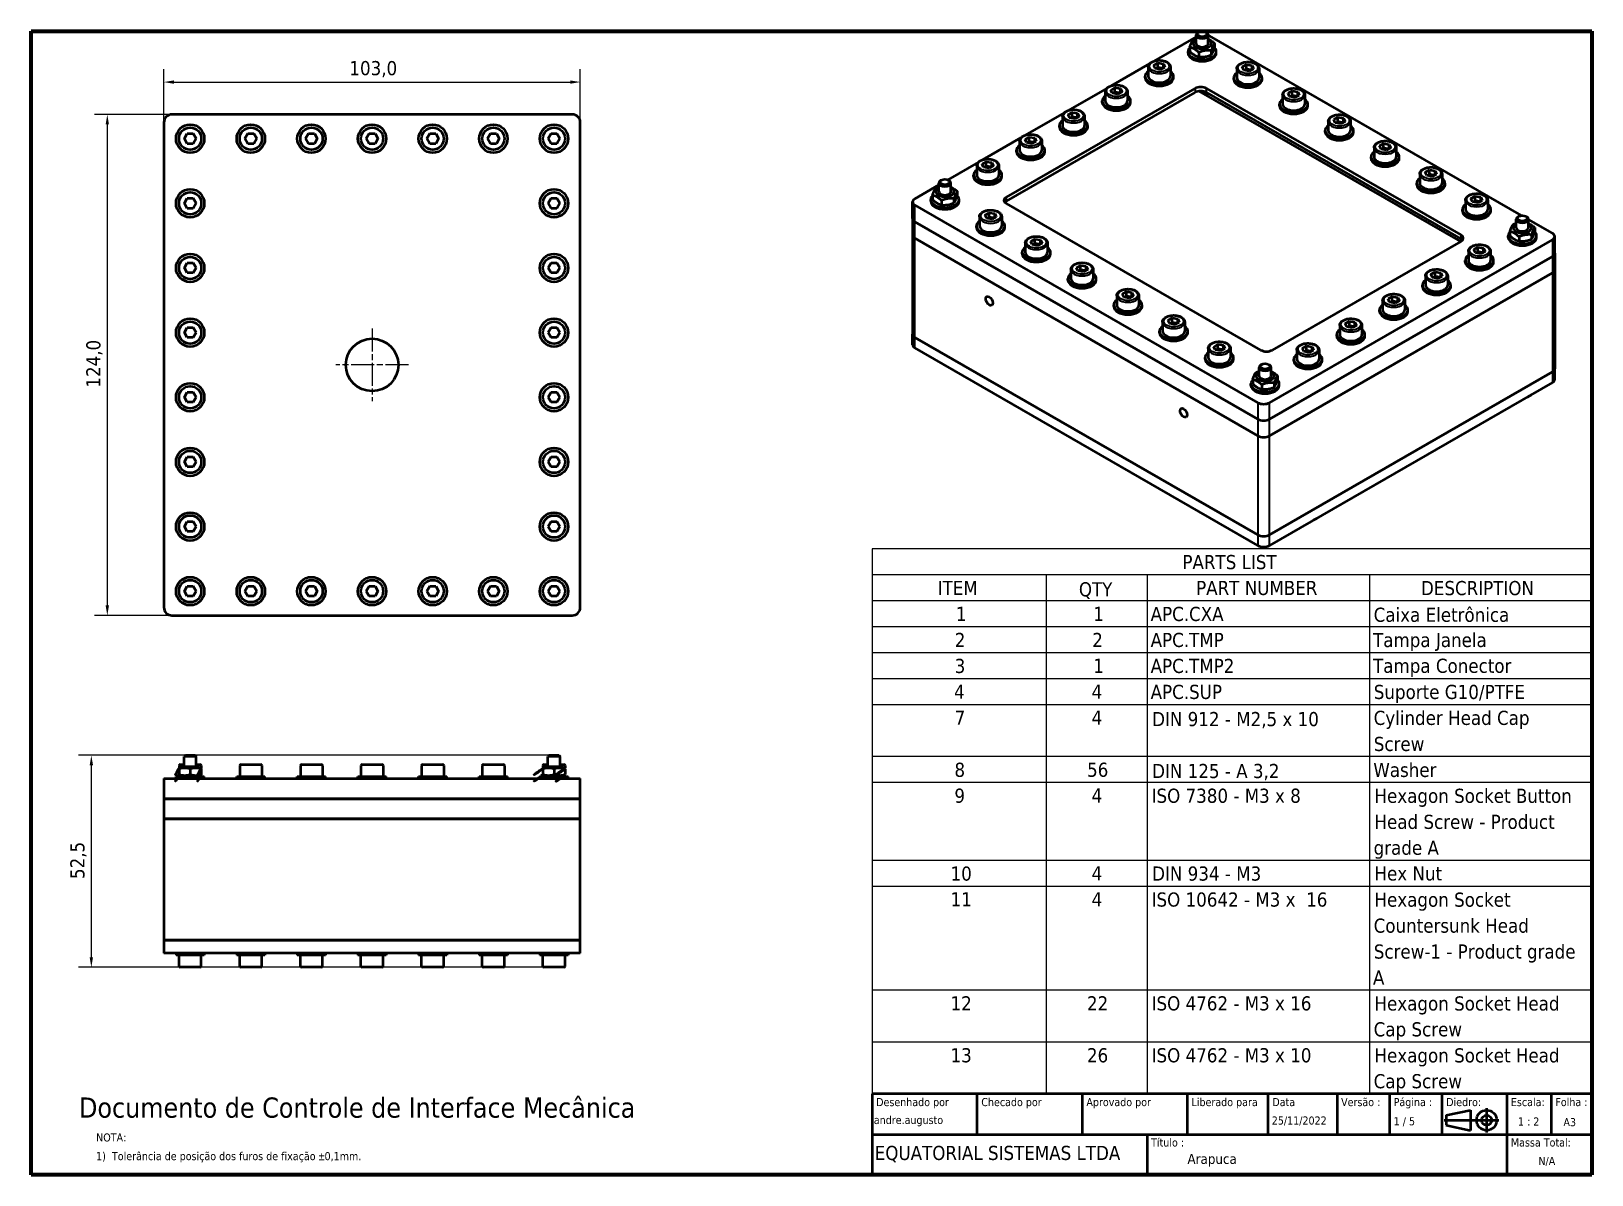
# Model space of a CAD drawing. Header units: millimetres. Extents: x 24 to 410, y 7 to 290.
import ezdxf
from ezdxf.enums import TextEntityAlignment as Align

# ---------------------------------------------------------------- set-up
doc = ezdxf.new("R2010")
doc.units = ezdxf.units.MM
doc.linetypes.add('CHAIN', pattern=[0.3543, 0.2362, -0.0295, 0.0591, -0.0295])
for name, color, linetype, lineweight in [('Border (ISO)', 7, 'Continuous', 70), ('Center Mark (ISO)', 7, 'Continuous', 25), ('Dimension (ISO)', 7, 'Continuous', 25), ('Symbol (ISO)', 7, 'Continuous', 25), ('Title (ISO)', 7, 'Continuous', 50), ('Visible (ISO)', 7, 'Continuous', 50), ('Visible Narrow (ISO)', 7, 'Continuous', 35)]:
    doc.layers.add(name, color=color, linetype=linetype, lineweight=lineweight)
doc.styles.add('Equatorial 2 - Preta', font='tahoma.ttf')
doc.styles.add('Equatorial 3.5 - Azul', font='tahoma.ttf')
doc.styles.add('Note Text (ISO)', font='tahoma.ttf')
doc.styles.add('Text Style39', font='tahoma.ttf')
doc.styles.add('Text Style41', font='tahoma.ttf')
doc.dimstyles.new('Default (ISO)', dxfattribs={"dimtxt": 3.5, "dimasz": 2.5, "dimexe": 3.175, "dimexo": 0, "dimgap": 0.762, "dimtad": 1, "dimrnd": 1e-08, "dimzin": 0, "dimtxsty": 'Note Text (ISO)', "dimcen": 0.09, "dimdle": 10, "dimclrd": 256, "dimclre": 256, "dimclrt": 256, "dimazin": 0, "dimtfac": 1.001486, "dimtmove": 0, "dimatfit": 3, "dimfxl": 1, "dimtolj": 1, "dimtzin": 0, "dimlwd": -1, "dimlwe": -1, "dimarcsym": 0})

msp = doc.modelspace()

# ---------------------------------------------------------------- texts
at = {"layer": 'Symbol (ISO)', "color": 1, "true_color": 0xff0000, "insert": (35.84, 23.59), "char_height": 5, "width": 140.9076, "attachment_point": 4, "style": 'Note Text (ISO)'}
msp.add_mtext('{\\fTahoma|b0|i0;\\H5.0000;Documento de Controle de Interface Mecânica}', dxfattribs=at)
at = {"layer": 'Symbol (ISO)', "color": 7, "insert": (391.75, 21.2), "char_height": 2, "width": 5.6921, "attachment_point": 1, "style": 'Note Text (ISO)'}
msp.add_mtext('{\\fTahoma|b0|i0;\\H2.0000;1 : 2}', dxfattribs=at)
at = {"layer": 'Symbol (ISO)', "color": 7, "insert": (40.05, 13.65), "char_height": 2, "width": 68.3661, "attachment_point": 4, "line_spacing_factor": 1.388017, "style": 'Equatorial 2 - Preta'}
msp.add_mtext('{NOTA:\\P1)  Tolerância de posição dos furos de fixação \\fAIGDT|b0|i0;\\H2.0000;`\\fTahoma|b0|i0;\\H2.0000;0,1mm.}', dxfattribs=at)

# ---------------------------------------------------------------- blocks, each defined once
blk = doc.blocks.new('Borders A4_A3_A2')
at = {"layer": 'Border (ISO)'}
for p, q in [((24, 290), (410, 290)), ((24, 7), (24, 290)), ((410, 290), (410, 7)), ((410, 7), (24, 7))]:
    blk.add_line(p, q, dxfattribs=at)
blk = doc.blocks.new('Title Blocks ISO')
at = {"layer": 'Title (ISO)'}
for p, q in [((270.07, 120), (92.07, 120)), ((92.07, 120), (92.07, 100)), ((118.07, 110), (118.07, 120)), ((144.07, 110), (144.07, 120)), ((170.07, 110), (170.07, 120)), ((190.07, 110), (190.07, 120)), ((207.07, 120), (207.07, 110)), ((220.07, 120), (220.07, 110)), ((233.07, 110), (233.07, 120)), ((249.07, 120), (249.07, 110)), ((260.07, 120), (260.07, 110)), ((270.07, 100), (270.07, 120)), ((234.07, 114.75), (240.07, 116)), ((240.07, 116), (240.07, 111)), ((244.07, 116.5), (244.07, 110.5)), ((233.57, 113.5), (247.07, 113.5)), ((234.07, 114.75), (234.07, 112.25)), ((234.07, 112.25), (240.07, 111)), ((92.07, 110), (270.07, 110)), ((160.07, 110), (160.07, 100)), ((249.07, 110), (249.07, 100)), ((92.07, 100), (270.07, 100))]:
    blk.add_line(p, q, dxfattribs=at)
for radius in [2.5, 1.25]:
    blk.add_circle((244.07, 113.5), radius, dxfattribs=at)
at = {"layer": 'Title (ISO)', "style": 'Text Style41'}
for s, p in [('Desenhado por', (93.07, 119)), ('Checado por', (119.07, 119)), ('Aprovado por', (145.07, 119)), ('Data', (191.07, 119)), ('Versão :', (208.07, 119)), ('Página :', (221.07, 119)), ('Título :', (161.07, 109))]:
    blk.add_text(s, height=2, dxfattribs=at).set_placement(p, align=Align.TOP_LEFT)
at = {"layer": 'Title (ISO)', "char_height": 2, "style": 'Note Text (ISO)'}
for s, insert, attachment_point in [('\\fTahoma|b0|i0;\\H2.0000;Liberado para', (171.07, 119), 1), ('\\fTahoma|b0|i0;\\H2.0000;Diedro:', (234.07, 119), 1), ('\\fTahoma|b0|i0;\\H2.0000;Escala:', (250.07, 119), 1), ('\\fTahoma|b0|i0;\\H2.0000;Folha :', (261.07, 119), 1), ('\\fTahoma|b0|i0;\\H2.0000;1 / 5 ', (221.07, 112), 7), ('\\fTahoma|b0|i0;\\H2.0000;Massa Total:', (250.07, 109), 1)]:
    blk.add_mtext(s, dxfattribs=dict(at, insert=insert, attachment_point=attachment_point))
at = {"layer": 'Title (ISO)'}
for tag, p, height, style in [('AUTHOR_001', (92.49, 112.57), 2, 'Text Style41'), ('CREATION_DATE_001', (190.92, 112.44), 2, 'Text Style41'), ('Sheet_Size_001', (263.07, 112.04), 2, 'Text Style41'), ('COMPANY_001', (92.72, 103.67), 3.5, 'Note Text (ISO)'), ('TITLE_001', (170.07, 102.69), 2.5, 'Text Style39'), ('MASS\\P2;_001', (256.87, 102.44), 2, 'Text Style41')]:
    blk.add_attdef(tag, p, '', height=height, dxfattribs=dict(at, style=style))
at = {"layer": 'Title (ISO)', "style": 'Text Style41'}
for tag, p in [('CHECKED_BY', (119.07, 112)), ('ENG_APPROVED_BY', (145.07, 112)), ('STATUS', (171.07, 112)), ('REVISION_NUMBER', (208.07, 112))]:
    blk.add_attdef(tag, text='', height=2, dxfattribs=at).set_placement(p, align=Align.BOTTOM_LEFT)
blk = doc.blocks.new('*D6')
at = {"layer": 'Defpoints', "color": 0, "transparency": 16777216}
for p in [(58.82, 269.44), (42.82, 145.44), (58.82, 145.44)]:
    blk.add_point(p, dxfattribs=at)
at = {"layer": 'Dimension (ISO)', "transparency": 16777216}
for p, q in [((58.82, 269.44), (39.65, 269.44)), ((42.82, 266.94), (42.82, 147.94)), ((58.82, 145.44), (39.65, 145.44))]:
    blk.add_line(p, q, dxfattribs=at)
for points in [[(42.41, 266.94), (43.24, 266.94), (42.82, 269.44)], [(42.41, 147.94), (43.24, 147.94), (42.82, 145.44)]]:
    blk.add_solid(points, dxfattribs=at)
at = {"layer": 'Dimension (ISO)', "transparency": 16777216, "insert": (37.62, 201.82), "char_height": 3.5, "attachment_point": 1, "rotation": 90, "style": 'Note Text (ISO)'}
blk.add_mtext('\\A1;124,0', dxfattribs=at)
blk = doc.blocks.new('*D7')
at = {"layer": 'Defpoints', "color": 0, "transparency": 16777216}
for p in [(159.82, 277.44), (56.82, 267.44), (159.82, 267.44)]:
    blk.add_point(p, dxfattribs=at)
at = {"layer": 'Dimension (ISO)', "transparency": 16777216}
for p, q in [((56.82, 267.44), (56.82, 280.61)), ((159.82, 267.44), (159.82, 280.61)), ((59.32, 277.44), (157.32, 277.44))]:
    blk.add_line(p, q, dxfattribs=at)
for points in [[(59.32, 277.85), (59.32, 277.02), (56.82, 277.44)], [(157.32, 277.85), (157.32, 277.02), (159.82, 277.44)]]:
    blk.add_solid(points, dxfattribs=at)
at = {"layer": 'Dimension (ISO)', "transparency": 16777216, "insert": (102.7, 282.64), "char_height": 3.5, "attachment_point": 1, "style": 'Note Text (ISO)'}
blk.add_mtext('\\A1;103,0', dxfattribs=at)
blk = doc.blocks.new('*D8')
at = {"layer": 'Defpoints', "color": 0, "transparency": 16777216}
for p in [(152.13, 110.85), (38.87, 58.36), (150.87, 58.36)]:
    blk.add_point(p, dxfattribs=at)
at = {"layer": 'Dimension (ISO)', "transparency": 16777216}
for p, q in [((152.13, 110.85), (35.7, 110.85)), ((38.87, 108.35), (38.87, 60.86)), ((150.87, 58.36), (35.7, 58.36))]:
    blk.add_line(p, q, dxfattribs=at)
for points in [[(38.46, 108.35), (39.29, 108.35), (38.87, 110.85)], [(38.46, 60.86), (39.29, 60.86), (38.87, 58.36)]]:
    blk.add_solid(points, dxfattribs=at)
at = {"layer": 'Dimension (ISO)', "transparency": 16777216, "insert": (33.67, 80.21), "char_height": 3.5, "attachment_point": 1, "rotation": 90, "style": 'Note Text (ISO)'}
blk.add_mtext('\\A1;52,5', dxfattribs=at)
blk = doc.blocks.new('PARTS LIST')
at = {"layer": 'Symbol (ISO)'}
for p, q in [((410.01, 161.89), (232, 161.89)), ((232, 161.89), (232, 155.46)), ((410.01, 161.89), (410.01, 155.46)), ((410.01, 155.46), (232, 155.46)), ((232, 155.46), (232, 149.04)), ((275.01, 155.46), (275.01, 149.04)), ((300.01, 155.46), (300.01, 149.04)), ((355.01, 155.46), (355.01, 149.04)), ((410.01, 155.46), (410.01, 149.04)), ((410.01, 149.04), (232, 149.04)), ((232, 149.04), (232, 27)), ((275.01, 149.04), (275.01, 27)), ((300.01, 149.04), (300.01, 27)), ((355.01, 149.04), (355.01, 27)), ((410.01, 149.04), (410.01, 27)), ((410.01, 142.62), (232, 142.62)), ((410.01, 136.19), (232, 136.19)), ((410.01, 129.77), (232, 129.77)), ((410.01, 123.35), (232, 123.35)), ((410.01, 110.5), (232, 110.5)), ((410.01, 104.08), (232, 104.08)), ((410.01, 84.81), (232, 84.81)), ((410.01, 78.39), (232, 78.39)), ((410.01, 52.69), (232, 52.69)), ((410.01, 39.85), (232, 39.85)), ((410.01, 27), (232, 27))]:
    blk.add_line(p, q, dxfattribs=at)
at = {"layer": 'Symbol (ISO)', "char_height": 3.5, "attachment_point": 7, "style": 'Equatorial 3.5 - Azul'}
for s, insert in [('PARTS LIST', (308.75, 156.83)), ('ITEM', (248.21, 150.5)), ('QTY', (283.14, 149.54)), ('PART NUMBER', (312.14, 150.43)), ('DESCRIPTION', (367.76, 150.39)), ('1', (252.72, 144.07)), ('1', (286.72, 144.07)), ('APC.CXA', (300.89, 143.99)), ('Caixa Eletrônica', (356.06, 143.79)), ('2', (252.44, 137.62)), ('2', (286.45, 137.62)), ('APC.TMP', (300.89, 137.56)), ('Tampa Janela', (355.91, 136.61)), ('3', (252.42, 131.12)), ('1', (286.72, 131.23)), ('APC.TMP2', (300.89, 131.13)), ('Tampa Conector', (355.91, 130.23)), ('4', (252.28, 124.81)), ('4', (286.29, 124.81)), ('APC.SUP', (300.89, 124.7)), ('Suporte G10/PTFE', (356.09, 123.76)), ('7', (252.42, 118.39)), ('4', (286.29, 118.39)), ('DIN 912 - M2,5 x 10', (301.26, 117.48)), ('Cylinder Head Cap ', (356.06, 117.34)), ('Screw', (356.09, 111.82)), ('8', (252.36, 105.42)), ('56', (285.17, 105.43)), ('DIN 125 - A 3,2', (301.26, 104.63)), ('Washer', (355.97, 105.39)), ('9', (252.35, 99.01)), ('4', (286.29, 99.12)), ('ISO 7380 - M3 x 8', (301.13, 99)), ('Hexagon Socket Button ', (356.26, 98.05)), ('Head Screw - Product ', (356.26, 92.54)), ('grade A', (356.05, 85.2)), ('10', (251.4, 79.74)), ('4', (286.29, 79.85)), ('DIN 934 - M3', (301.26, 79.74)), ('Hex Nut', (356.26, 79.77)), ('11', (251.4, 73.42)), ('4', (286.29, 73.42)), ('ISO 10642 - M3 x  16', (301.13, 73.31)), ('Hexagon Socket ', (356.26, 72.35)), ('Countersunk Head ', (356.06, 66.85)), ('Screw-1 - Product grade ', (356.09, 59.51)), ('A', (355.89, 54.08)), ('12', (251.4, 47.69)), ('22', (285.14, 47.69)), ('ISO 4762 - M3 x 16', (301.13, 47.62)), ('Hexagon Socket Head ', (356.26, 46.66)), ('Cap Screw', (356.06, 40.26)), ('13', (251.4, 34.77)), ('26', (285.14, 34.77)), ('ISO 4762 - M3 x 10', (301.13, 34.77)), ('Hexagon Socket Head ', (356.26, 33.81)), ('Cap Screw', (356.06, 27.42))]:
    blk.add_mtext(s, dxfattribs=dict(at, insert=insert))

# ---------------------------------------------------------------- dimensions: what is measured, and where the dimension line sits
at = {"layer": 'Dimension (ISO)'}
for base, p1, p2, angle, picture, middle in [((159.82, 277.44), (56.82, 267.44), (159.82, 267.44), 180, '*D7', (108.32, 277.44)), ((42.82, 145.44), (58.82, 269.44), (58.82, 145.44), 90, '*D6', (42.82, 207.44)), ((38.87, 58.36), (152.13, 110.85), (150.87, 58.36), 270, '*D8', (38.87, 84.61))]:
    dim = msp.add_linear_dim(base=base, p1=p1, p2=p2, angle=angle, dimstyle='Default (ISO)', override={"dimdec": 1, "dimtp": 0, "dimtm": 0, "dimtdec": 1, "dimtofl": 0, "dimatfit": 1}, dxfattribs=at)
    dim.commit()
    dim.dimension.update_dxf_attribs({"geometry": picture, "text_midpoint": middle, "dimtype": 160})

# ---------------------------------------------------------------- linework, layer by layer
at = {"layer": 'Center Mark (ISO)', "linetype": 'CHAIN', "ltscale": 23.990969}
for p, q in [((108.32, 216.44), (108.32, 198.44)), ((117.32, 207.44), (99.32, 207.44))]:
    msp.add_line(p, q, dxfattribs=at)
at = {"layer": 'Visible (ISO)'}
for p, q in [((312.79, 289.83), (312.58, 289.7)), ((314.49, 289.83), (314.71, 289.7)), ((312.14, 288.63), (301.7, 282.62)), ((310.57, 286.07), (310.57, 284.98)), ((312.14, 286.98), (312.14, 289.09)), ((315.14, 286.98), (315.14, 289.09)), ((392.63, 244.42), (315.41, 288.89)), ((316.71, 287.02), (316.71, 285.93)), ((300.72, 282.06), (291.09, 276.51)), ((301.64, 281.58), (302.66, 282.17)), ((302.66, 282.17), (304.05, 281.95)), ((302.66, 281.1), (302.66, 282.17)), ((304.05, 281.95), (304.43, 281.15)), ((304.05, 280.93), (304.05, 281.95)), ((310.14, 284.61), (310.14, 285.02)), ((312.82, 284.78), (312.82, 283.69)), ((315.89, 285.25), (315.89, 284.16)), ((317.14, 284.61), (317.14, 285.02)), ((299.53, 278.5), (299.53, 278.91)), ((300.28, 281.12), (300.28, 278.91)), ((302.01, 280.78), (301.64, 281.58)), ((303.41, 280.56), (302.01, 280.78)), ((304.43, 281.15), (303.41, 280.56)), ((305.78, 281.12), (305.78, 278.91)), ((306.53, 278.5), (306.53, 278.91)), ((321.45, 278.1), (321.45, 278.5)), ((322.2, 280.71), (322.2, 278.5)), ((323.56, 281.17), (324.58, 281.76)), ((323.93, 280.37), (323.56, 281.17)), ((325.33, 280.15), (323.93, 280.37)), ((324.58, 281.76), (325.98, 281.54)), ((324.58, 280.7), (324.58, 281.76)), ((326.35, 280.74), (325.33, 280.15)), ((325.98, 281.54), (326.35, 280.74)), ((325.98, 280.53), (325.98, 281.54)), ((327.7, 280.71), (327.7, 278.5)), ((328.45, 278.1), (328.45, 278.5)), ((265.2, 248.98), (311.87, 275.86)), ((265.2, 248), (311.87, 274.87)), ((290.12, 275.95), (280.49, 270.4)), ((289.68, 275.01), (289.68, 272.8)), ((291.03, 275.47), (292.05, 276.06)), ((291.41, 274.67), (291.03, 275.47)), ((292.8, 274.45), (291.41, 274.67)), ((292.05, 276.06), (293.45, 275.84)), ((292.05, 275), (292.05, 276.06)), ((293.82, 275.04), (292.8, 274.45)), ((293.45, 275.84), (293.82, 275.04)), ((293.45, 274.83), (293.45, 275.84)), ((295.18, 275.01), (295.18, 272.8)), ((377.59, 237.96), (312.93, 275.19)), ((314.47, 274.99), (314.47, 274.31)), ((314.7, 275.86), (377.63, 239.62)), ((314.7, 274.87), (377.63, 238.63)), ((333.52, 274.2), (333.52, 271.99)), ((334.87, 274.66), (335.89, 275.24)), ((335.25, 273.85), (334.87, 274.66)), ((335.89, 275.24), (337.29, 275.03)), ((335.89, 274.18), (335.89, 275.24)), ((337.66, 274.23), (336.64, 273.64)), ((337.29, 275.03), (337.66, 274.23)), ((337.29, 274.01), (337.29, 275.03)), ((339.02, 274.2), (339.02, 271.99)), ((288.93, 272.39), (288.93, 272.8)), ((295.93, 272.39), (295.93, 272.8)), ((332.77, 271.58), (332.77, 271.99)), ((336.64, 273.64), (335.25, 273.85)), ((339.77, 271.58), (339.77, 271.99)), ((56.82, 267.44), (56.82, 147.44)), ((157.82, 269.44), (58.82, 269.44)), ((159.82, 147.44), (159.82, 267.44)), ((279.51, 269.84), (269.88, 264.3)), ((278.32, 266.29), (278.32, 266.7)), ((279.07, 268.9), (279.07, 266.7)), ((280.43, 269.36), (281.45, 269.95)), ((280.8, 268.56), (280.43, 269.36)), ((282.19, 268.35), (280.8, 268.56)), ((281.45, 269.95), (282.84, 269.74)), ((281.45, 268.89), (281.45, 269.95)), ((283.22, 268.93), (282.19, 268.35)), ((282.84, 269.74), (283.22, 268.93)), ((282.84, 268.72), (282.84, 269.74)), ((284.57, 268.9), (284.57, 266.7)), ((285.32, 266.29), (285.32, 266.7)), ((344.83, 267.68), (344.83, 265.47)), ((346.19, 268.14), (347.21, 268.73)), ((346.56, 267.34), (346.19, 268.14)), ((347.96, 267.12), (346.56, 267.34)), ((347.21, 268.73), (348.6, 268.51)), ((347.21, 267.67), (347.21, 268.73)), ((348.98, 267.71), (347.96, 267.12)), ((348.6, 268.51), (348.98, 267.71)), ((348.6, 267.5), (348.6, 268.51)), ((350.33, 267.68), (350.33, 265.47)), ((61.88, 263.44), (62.6, 264.69)), ((62.6, 262.19), (61.88, 263.44)), ((62.6, 264.69), (64.05, 264.69)), ((64.05, 264.69), (64.77, 263.44)), ((64.77, 263.44), (64.05, 262.19)), ((76.88, 263.44), (77.6, 264.69)), ((77.6, 262.19), (76.88, 263.44)), ((77.6, 264.69), (79.05, 264.69)), ((79.05, 264.69), (79.77, 263.44)), ((79.77, 263.44), (79.05, 262.19)), ((91.88, 263.44), (92.6, 264.69)), ((92.6, 262.19), (91.88, 263.44)), ((92.6, 264.69), (94.05, 264.69)), ((94.05, 264.69), (94.77, 263.44)), ((94.77, 263.44), (94.05, 262.19)), ((106.88, 263.44), (107.6, 264.69)), ((107.6, 262.19), (106.88, 263.44)), ((107.6, 264.69), (109.05, 264.69)), ((109.05, 264.69), (109.77, 263.44)), ((109.77, 263.44), (109.05, 262.19)), ((121.88, 263.44), (122.6, 264.69)), ((122.6, 262.19), (121.88, 263.44)), ((122.6, 264.69), (124.05, 264.69)), ((124.05, 264.69), (124.77, 263.44)), ((124.77, 263.44), (124.05, 262.19)), ((136.88, 263.44), (137.6, 264.69)), ((137.6, 262.19), (136.88, 263.44)), ((137.6, 264.69), (139.05, 264.69)), ((139.05, 264.69), (139.77, 263.44)), ((139.77, 263.44), (139.05, 262.19)), ((151.88, 263.44), (152.6, 264.69)), ((152.6, 262.19), (151.88, 263.44)), ((152.6, 264.69), (154.05, 264.69)), ((154.05, 264.69), (154.77, 263.44)), ((154.77, 263.44), (154.05, 262.19)), ((268.9, 263.73), (259.27, 258.19)), ((268.46, 262.79), (268.46, 260.59)), ((269.82, 263.26), (270.84, 263.84)), ((270.19, 262.45), (269.82, 263.26)), ((270.84, 263.84), (272.24, 263.63)), ((270.84, 262.78), (270.84, 263.84)), ((272.61, 262.82), (271.59, 262.24)), ((272.24, 263.63), (272.61, 262.82)), ((272.24, 262.61), (272.24, 263.63)), ((273.96, 262.79), (273.96, 260.59)), ((344.08, 265.06), (344.08, 265.47)), ((351.08, 265.06), (351.08, 265.47)), ((64.05, 262.19), (62.6, 262.19)), ((79.05, 262.19), (77.6, 262.19)), ((94.05, 262.19), (92.6, 262.19)), ((109.05, 262.19), (107.6, 262.19)), ((124.05, 262.19), (122.6, 262.19)), ((139.05, 262.19), (137.6, 262.19)), ((154.05, 262.19), (152.6, 262.19)), ((267.71, 260.18), (267.71, 260.59)), ((271.59, 262.24), (270.19, 262.45)), ((274.71, 260.18), (274.71, 260.59)), ((355.4, 258.55), (355.4, 258.96)), ((356.15, 261.17), (356.15, 258.96)), ((357.5, 261.63), (358.52, 262.21)), ((357.88, 260.82), (357.5, 261.63)), ((359.27, 260.61), (357.88, 260.82)), ((358.52, 262.21), (359.92, 262)), ((358.52, 261.15), (358.52, 262.21)), ((360.29, 261.2), (359.27, 260.61)), ((359.92, 262), (360.29, 261.2)), ((359.92, 260.98), (359.92, 262)), ((361.65, 261.17), (361.65, 258.96)), ((362.4, 258.55), (362.4, 258.96)), ((258.3, 257.63), (250.7, 253.25)), ((257.86, 256.69), (257.86, 254.48)), ((259.21, 257.15), (260.23, 257.73)), ((259.59, 256.34), (259.21, 257.15)), ((260.98, 256.13), (259.59, 256.34)), ((260.23, 257.73), (261.63, 257.52)), ((260.23, 256.67), (260.23, 257.73)), ((262, 256.72), (260.98, 256.13)), ((261.63, 257.52), (262, 256.72)), ((261.63, 256.5), (261.63, 257.52)), ((263.36, 256.69), (263.36, 254.48)), ((368.82, 255.11), (369.84, 255.7)), ((369.19, 254.31), (368.82, 255.11)), ((369.84, 255.7), (371.23, 255.48)), ((369.84, 254.64), (369.84, 255.7)), ((371.23, 255.48), (371.6, 254.68)), ((371.23, 254.47), (371.23, 255.48)), ((248.5, 251.99), (242.58, 248.57)), ((248.5, 250.33), (248.5, 252.45)), ((249.15, 253.18), (248.94, 253.05)), ((250.85, 253.18), (251.07, 253.05)), ((251.5, 250.33), (251.5, 252.45)), ((257.11, 254.07), (257.11, 254.48)), ((264.11, 254.07), (264.11, 254.48)), ((366.71, 252.03), (366.71, 252.44)), ((367.46, 254.65), (367.46, 252.44)), ((370.58, 254.09), (369.19, 254.31)), ((371.6, 254.68), (370.58, 254.09)), ((372.96, 254.65), (372.96, 252.44)), ((373.71, 252.03), (373.71, 252.44)), ((61.88, 247.44), (62.6, 248.69)), ((62.6, 246.19), (61.88, 247.44)), ((62.6, 248.69), (64.05, 248.69)), ((64.05, 248.69), (64.77, 247.44)), ((64.77, 247.44), (64.05, 246.19)), ((151.88, 247.44), (152.6, 248.69)), ((152.6, 246.19), (151.88, 247.44)), ((152.6, 248.69), (154.05, 248.69)), ((154.05, 248.69), (154.77, 247.44)), ((154.77, 247.44), (154.05, 246.19)), ((241.99, 243.67), (241.99, 247.76)), ((246.5, 247.96), (246.5, 248.37)), ((246.93, 249.42), (246.93, 248.34)), ((249.18, 248.13), (249.18, 247.04)), ((252.25, 248.6), (252.25, 247.52)), ((253.07, 250.37), (253.07, 249.28)), ((253.5, 247.96), (253.5, 248.37)), ((328.14, 211.11), (265.2, 247.35)), ((378.77, 248.14), (378.77, 245.93)), ((380.13, 248.6), (381.15, 249.18)), ((380.5, 247.79), (380.13, 248.6)), ((381.9, 247.58), (380.5, 247.79)), ((381.15, 249.18), (382.54, 248.97)), ((381.15, 248.12), (381.15, 249.18)), ((382.92, 248.17), (381.9, 247.58)), ((382.54, 248.97), (382.92, 248.17)), ((382.54, 247.95), (382.54, 248.97)), ((384.27, 248.14), (384.27, 245.93)), ((64.05, 246.19), (62.6, 246.19)), ((154.05, 246.19), (152.6, 246.19)), ((241.99, 243.67), (241.99, 239.58)), ((242.58, 246.94), (327.43, 198.08)), ((258.57, 244.06), (258.57, 241.86)), ((259.92, 244.52), (260.94, 245.11)), ((260.29, 243.72), (259.92, 244.52)), ((261.69, 243.51), (260.29, 243.72)), ((260.94, 245.11), (262.34, 244.9)), ((260.94, 244.05), (260.94, 245.11)), ((262.71, 244.09), (261.69, 243.51)), ((262.34, 244.9), (262.71, 244.09)), ((262.34, 243.88), (262.34, 244.9)), ((264.07, 244.06), (264.07, 241.86)), ((378.02, 245.52), (378.02, 245.93)), ((385.02, 245.52), (385.02, 245.93)), ((391.34, 241.38), (391.34, 243.49)), ((391.99, 244.22), (391.77, 244.1)), ((393.68, 244.22), (393.9, 244.1)), ((394.34, 241.38), (394.34, 243.49)), ((400.26, 240.02), (394.34, 243.43)), ((241.99, 239.58), (241.99, 215.06)), ((327.43, 193.99), (242.58, 242.86)), ((242.58, 242.86), (327.43, 193.99)), ((257.82, 241.45), (257.82, 241.86)), ((264.82, 241.45), (264.82, 241.86)), ((389.34, 239), (389.34, 239.41)), ((389.77, 240.47), (389.77, 239.38)), ((395.08, 239.65), (395.08, 238.56)), ((395.9, 241.41), (395.9, 240.32)), ((396.34, 239), (396.34, 239.41)), ((242.58, 238.77), (327.43, 189.91)), ((327.43, 189.91), (242.58, 238.77)), ((269.88, 237.55), (269.88, 235.34)), ((271.23, 238.01), (272.26, 238.6)), ((271.61, 237.21), (271.23, 238.01)), ((273, 236.99), (271.61, 237.21)), ((272.26, 238.6), (273.65, 238.38)), ((272.26, 237.53), (272.26, 238.6)), ((274.02, 237.58), (273, 236.99)), ((273.65, 238.38), (274.02, 237.58)), ((273.65, 237.36), (273.65, 238.38)), ((275.38, 237.55), (275.38, 235.34)), ((330.26, 198.08), (400.26, 238.39)), ((377.63, 237.99), (330.97, 211.11)), ((379.48, 235.51), (379.48, 233.31)), ((380.84, 235.97), (381.86, 236.56)), ((381.21, 235.17), (380.84, 235.97)), ((381.86, 236.56), (383.25, 236.35)), ((381.86, 235.5), (381.86, 236.56)), ((383.62, 235.54), (382.6, 234.96)), ((383.25, 236.35), (383.62, 235.54)), ((383.25, 235.33), (383.25, 236.35)), ((384.98, 235.51), (384.98, 233.31)), ((392.02, 239.17), (392.02, 238.08)), ((400.85, 235.12), (400.85, 239.21)), ((61.88, 231.44), (62.6, 232.69)), ((62.6, 232.69), (64.05, 232.69)), ((64.05, 232.69), (64.77, 231.44)), ((151.88, 231.44), (152.6, 232.69)), ((152.6, 232.69), (154.05, 232.69)), ((154.05, 232.69), (154.77, 231.44)), ((269.13, 234.93), (269.13, 235.34)), ((276.13, 234.93), (276.13, 235.34)), ((282.55, 231.49), (283.57, 232.08)), ((283.57, 232.08), (284.96, 231.87)), ((283.57, 231.02), (283.57, 232.08)), ((284.96, 231.87), (285.34, 231.06)), ((284.96, 230.85), (284.96, 231.87)), ((400.26, 234.31), (330.26, 193.99)), ((330.26, 193.99), (400.26, 234.31)), ((378.73, 232.9), (378.73, 233.31)), ((382.6, 234.96), (381.21, 235.17)), ((385.73, 232.9), (385.73, 233.31)), ((400.85, 235.12), (400.85, 231.03)), ((62.6, 230.19), (61.88, 231.44)), ((64.05, 230.19), (62.6, 230.19)), ((64.77, 231.44), (64.05, 230.19)), ((152.6, 230.19), (151.88, 231.44)), ((154.05, 230.19), (152.6, 230.19)), ((154.77, 231.44), (154.05, 230.19)), ((280.44, 228.42), (280.44, 228.83)), ((281.19, 231.03), (281.19, 228.83)), ((282.92, 230.69), (282.55, 231.49)), ((284.32, 230.48), (282.92, 230.69)), ((285.34, 231.06), (284.32, 230.48)), ((286.69, 231.03), (286.69, 228.83)), ((287.44, 228.42), (287.44, 228.83)), ((330.26, 189.91), (400.26, 230.22)), ((400.26, 230.22), (330.26, 189.91)), ((368.87, 229.4), (368.87, 227.2)), ((370.23, 229.87), (371.25, 230.45)), ((370.6, 229.06), (370.23, 229.87)), ((372, 228.85), (370.6, 229.06)), ((371.25, 230.45), (372.64, 230.24)), ((371.25, 229.39), (371.25, 230.45)), ((373.02, 229.43), (372, 228.85)), ((372.64, 230.24), (373.02, 229.43)), ((372.64, 229.22), (372.64, 230.24)), ((374.37, 229.4), (374.37, 227.2)), ((400.85, 231.03), (400.85, 206.51)), ((292.51, 224.52), (292.51, 222.31)), ((293.86, 224.98), (294.88, 225.57)), ((294.24, 224.18), (293.86, 224.98)), ((295.63, 223.96), (294.24, 224.18)), ((294.88, 225.57), (296.28, 225.35)), ((294.88, 224.5), (294.88, 225.57)), ((296.65, 224.55), (295.63, 223.96)), ((296.28, 225.35), (296.65, 224.55)), ((296.28, 224.33), (296.28, 225.35)), ((298.01, 224.52), (298.01, 222.31)), ((359.62, 223.76), (360.64, 224.34)), ((360.64, 224.34), (362.04, 224.13)), ((360.64, 223.28), (360.64, 224.34)), ((362.04, 224.13), (362.41, 223.33)), ((362.04, 223.11), (362.04, 224.13)), ((368.12, 226.79), (368.12, 227.2)), ((375.12, 226.79), (375.12, 227.2)), ((291.76, 221.9), (291.76, 222.31)), ((298.76, 221.9), (298.76, 222.31)), ((357.52, 220.68), (357.52, 221.09)), ((358.27, 223.3), (358.27, 221.09)), ((360, 222.95), (359.62, 223.76)), ((361.39, 222.74), (360, 222.95)), ((362.41, 223.33), (361.39, 222.74)), ((363.77, 223.3), (363.77, 221.09)), ((364.52, 220.68), (364.52, 221.09)), ((61.88, 215.44), (62.6, 216.69)), ((62.6, 216.69), (64.05, 216.69)), ((64.05, 216.69), (64.77, 215.44)), ((151.88, 215.44), (152.6, 216.69)), ((152.6, 216.69), (154.05, 216.69)), ((154.05, 216.69), (154.77, 215.44)), ((303.82, 218), (303.82, 215.8)), ((305.18, 218.46), (306.2, 219.05)), ((305.55, 217.66), (305.18, 218.46)), ((306.94, 217.45), (305.55, 217.66)), ((306.2, 219.05), (307.59, 218.84)), ((306.2, 217.99), (306.2, 219.05)), ((307.96, 218.03), (306.94, 217.45)), ((307.59, 218.84), (307.96, 218.03)), ((307.59, 217.82), (307.59, 218.84)), ((309.32, 218), (309.32, 215.8)), ((347.66, 217.19), (347.66, 214.98)), ((349.02, 217.65), (350.04, 218.24)), ((349.39, 216.85), (349.02, 217.65)), ((350.78, 216.63), (349.39, 216.85)), ((350.04, 218.24), (351.43, 218.02)), ((350.04, 217.17), (350.04, 218.24)), ((351.8, 217.22), (350.78, 216.63)), ((351.43, 218.02), (351.8, 217.22)), ((351.43, 217), (351.43, 218.02)), ((353.16, 217.19), (353.16, 214.98)), ((62.6, 214.19), (61.88, 215.44)), ((64.05, 214.19), (62.6, 214.19)), ((64.77, 215.44), (64.05, 214.19)), ((152.6, 214.19), (151.88, 215.44)), ((154.05, 214.19), (152.6, 214.19)), ((154.77, 215.44), (154.05, 214.19)), ((241.99, 212.44), (241.99, 215.06)), ((327.43, 165.38), (242.58, 214.24)), ((242.58, 214.24), (327.43, 165.38)), ((303.07, 215.39), (303.07, 215.8)), ((310.07, 215.39), (310.07, 215.8)), ((316.49, 211.95), (317.51, 212.54)), ((317.51, 212.54), (318.9, 212.32)), ((317.51, 211.47), (317.51, 212.54)), ((318.9, 212.32), (319.28, 211.52)), ((318.9, 211.3), (318.9, 212.32)), ((346.91, 214.57), (346.91, 214.98)), ((353.91, 214.57), (353.91, 214.98)), ((327.43, 162.76), (242.58, 211.63)), ((314.38, 208.87), (314.38, 209.28)), ((315.13, 211.49), (315.13, 209.28)), ((316.86, 211.15), (316.49, 211.95)), ((318.26, 210.93), (316.86, 211.15)), ((319.28, 211.52), (318.26, 210.93)), ((320.63, 211.49), (320.63, 209.28)), ((321.38, 208.87), (321.38, 209.28)), ((336.3, 208.46), (336.3, 208.87)), ((337.05, 211.08), (337.05, 208.87)), ((338.41, 211.54), (339.43, 212.13)), ((338.78, 210.74), (338.41, 211.54)), ((340.18, 210.52), (338.78, 210.74)), ((339.43, 212.13), (340.82, 211.91)), ((339.43, 211.07), (339.43, 212.13)), ((341.2, 211.11), (340.18, 210.52)), ((340.82, 211.91), (341.2, 211.11)), ((340.82, 210.9), (340.82, 211.91)), ((342.55, 211.08), (342.55, 208.87)), ((343.3, 208.46), (343.3, 208.87)), ((327.7, 204.73), (327.7, 206.84)), ((328.35, 207.57), (328.13, 207.45)), ((330.04, 207.57), (330.26, 207.45)), ((400.26, 205.69), (330.26, 165.38)), ((330.26, 165.38), (400.26, 205.69)), ((330.7, 204.73), (330.7, 206.84)), ((332.26, 204.76), (332.26, 203.68)), ((400.85, 203.89), (400.85, 206.51)), ((325.7, 202.36), (325.7, 202.77)), ((326.13, 203.82), (326.13, 202.73)), ((328.38, 202.52), (328.38, 201.44)), ((400.26, 203.08), (330.26, 162.76)), ((331.44, 203), (331.44, 201.91)), ((332.7, 202.36), (332.7, 202.77)), ((61.88, 199.44), (62.6, 200.69)), ((62.6, 198.19), (61.88, 199.44)), ((62.6, 200.69), (64.05, 200.69)), ((64.05, 198.19), (62.6, 198.19)), ((64.05, 200.69), (64.77, 199.44)), ((64.77, 199.44), (64.05, 198.19)), ((151.88, 199.44), (152.6, 200.69)), ((152.6, 198.19), (151.88, 199.44)), ((152.6, 200.69), (154.05, 200.69)), ((154.05, 198.19), (152.6, 198.19)), ((154.05, 200.69), (154.77, 199.44)), ((154.77, 199.44), (154.05, 198.19)), ((61.88, 183.44), (62.6, 184.69)), ((62.6, 182.19), (61.88, 183.44)), ((62.6, 184.69), (64.05, 184.69)), ((64.05, 182.19), (62.6, 182.19)), ((64.05, 184.69), (64.77, 183.44)), ((64.77, 183.44), (64.05, 182.19)), ((151.88, 183.44), (152.6, 184.69)), ((152.6, 182.19), (151.88, 183.44)), ((152.6, 184.69), (154.05, 184.69)), ((154.05, 182.19), (152.6, 182.19)), ((154.05, 184.69), (154.77, 183.44)), ((154.77, 183.44), (154.05, 182.19)), ((61.88, 167.44), (62.6, 168.69)), ((62.6, 166.19), (61.88, 167.44)), ((62.6, 168.69), (64.05, 168.69)), ((64.05, 166.19), (62.6, 166.19)), ((64.05, 168.69), (64.77, 167.44)), ((64.77, 167.44), (64.05, 166.19)), ((151.88, 167.44), (152.6, 168.69)), ((152.6, 166.19), (151.88, 167.44)), ((152.6, 168.69), (154.05, 168.69)), ((154.05, 166.19), (152.6, 166.19)), ((154.05, 168.69), (154.77, 167.44)), ((154.77, 167.44), (154.05, 166.19)), ((61.88, 151.44), (62.6, 152.69)), ((62.6, 150.19), (61.88, 151.44)), ((62.6, 152.69), (64.05, 152.69)), ((64.05, 152.69), (64.77, 151.44)), ((64.77, 151.44), (64.05, 150.19)), ((76.88, 151.44), (77.6, 152.69)), ((77.6, 150.19), (76.88, 151.44)), ((77.6, 152.69), (79.05, 152.69)), ((79.05, 152.69), (79.77, 151.44)), ((79.77, 151.44), (79.05, 150.19)), ((91.88, 151.44), (92.6, 152.69)), ((92.6, 150.19), (91.88, 151.44)), ((92.6, 152.69), (94.05, 152.69)), ((94.05, 152.69), (94.77, 151.44)), ((94.77, 151.44), (94.05, 150.19)), ((106.88, 151.44), (107.6, 152.69)), ((107.6, 150.19), (106.88, 151.44)), ((107.6, 152.69), (109.05, 152.69)), ((109.05, 152.69), (109.77, 151.44)), ((109.77, 151.44), (109.05, 150.19)), ((121.88, 151.44), (122.6, 152.69)), ((122.6, 150.19), (121.88, 151.44)), ((122.6, 152.69), (124.05, 152.69)), ((124.05, 152.69), (124.77, 151.44)), ((124.77, 151.44), (124.05, 150.19)), ((136.88, 151.44), (137.6, 152.69)), ((137.6, 150.19), (136.88, 151.44)), ((137.6, 152.69), (139.05, 152.69)), ((139.05, 152.69), (139.77, 151.44)), ((139.77, 151.44), (139.05, 150.19)), ((151.88, 151.44), (152.6, 152.69)), ((152.6, 150.19), (151.88, 151.44)), ((152.6, 152.69), (154.05, 152.69)), ((154.05, 152.69), (154.77, 151.44)), ((154.77, 151.44), (154.05, 150.19)), ((64.05, 150.19), (62.6, 150.19)), ((79.05, 150.19), (77.6, 150.19)), ((94.05, 150.19), (92.6, 150.19)), ((109.05, 150.19), (107.6, 150.19)), ((124.05, 150.19), (122.6, 150.19)), ((139.05, 150.19), (137.6, 150.19)), ((154.05, 150.19), (152.6, 150.19)), ((58.82, 145.44), (157.82, 145.44)), ((60.57, 108.26), (60.57, 107.67)), ((60.87, 108.56), (61.82, 108.56)), ((62.13, 110.85), (61.82, 110.55)), ((64.82, 110.55), (61.82, 110.55)), ((61.82, 107.96), (61.82, 110.55)), ((62.13, 110.85), (64.52, 110.85)), ((64.52, 110.85), (64.82, 110.55)), ((64.82, 107.96), (64.82, 110.55)), ((64.82, 108.56), (65.77, 108.56)), ((66.07, 108.26), (66.07, 107.67)), ((75.57, 108.26), (75.57, 105.56)), ((75.87, 108.56), (80.77, 108.56)), ((81.07, 108.26), (81.07, 105.56)), ((90.57, 108.26), (90.57, 105.56)), ((90.87, 108.56), (95.77, 108.56)), ((96.07, 108.26), (96.07, 105.56)), ((105.57, 108.26), (105.57, 105.56)), ((105.87, 108.56), (110.77, 108.56)), ((111.07, 108.26), (111.07, 105.56)), ((120.57, 108.26), (120.57, 105.56)), ((120.87, 108.56), (125.77, 108.56)), ((126.07, 108.26), (126.07, 105.56)), ((135.57, 108.26), (135.57, 105.56)), ((135.87, 108.56), (140.77, 108.56)), ((141.07, 108.26), (141.07, 105.56)), ((150.57, 108.26), (150.57, 107.67)), ((150.87, 108.56), (151.82, 108.56)), ((152.13, 110.85), (151.82, 110.55)), ((154.82, 110.55), (151.82, 110.55)), ((151.82, 107.96), (151.82, 110.55)), ((152.13, 110.85), (154.52, 110.85)), ((154.52, 110.85), (154.82, 110.55)), ((154.82, 107.96), (154.82, 110.55)), ((154.82, 108.56), (155.77, 108.56)), ((156.07, 108.26), (156.07, 107.67)), ((56.82, 105.06), (58.82, 105.06)), ((56.82, 105.06), (56.82, 100.06)), ((58.82, 105.06), (157.82, 105.06)), ((59.82, 105.56), (66.82, 105.56)), ((59.82, 105.06), (59.82, 105.56)), ((61.07, 107.96), (60.57, 107.67)), ((60.57, 107.43), (60.57, 106.1)), ((61.07, 105.56), (60.57, 105.85)), ((60.57, 105.85), (60.57, 105.56)), ((65.57, 107.96), (61.07, 107.96)), ((63.32, 107.43), (63.32, 106.1)), ((65.57, 107.96), (66.07, 107.67)), ((65.57, 105.56), (66.07, 105.85)), ((66.07, 107.43), (66.07, 106.1)), ((66.07, 105.85), (66.07, 105.56)), ((66.82, 105.06), (66.82, 105.56)), ((74.82, 105.56), (81.82, 105.56)), ((74.82, 105.06), (74.82, 105.56)), ((81.82, 105.06), (81.82, 105.56)), ((89.82, 105.56), (96.82, 105.56)), ((89.82, 105.06), (89.82, 105.56)), ((96.82, 105.06), (96.82, 105.56)), ((104.82, 105.56), (111.82, 105.56)), ((104.82, 105.06), (104.82, 105.56)), ((111.82, 105.06), (111.82, 105.56)), ((119.82, 105.56), (126.82, 105.56)), ((119.82, 105.06), (119.82, 105.56)), ((126.82, 105.06), (126.82, 105.56)), ((134.82, 105.56), (141.82, 105.56)), ((134.82, 105.06), (134.82, 105.56)), ((141.82, 105.06), (141.82, 105.56)), ((149.82, 105.56), (156.82, 105.56)), ((149.82, 105.06), (149.82, 105.56)), ((151.07, 107.96), (150.57, 107.67)), ((150.57, 107.43), (150.57, 106.1)), ((151.07, 105.56), (150.57, 105.85)), ((150.57, 105.85), (150.57, 105.56)), ((155.57, 107.96), (151.07, 107.96)), ((153.32, 107.43), (153.32, 106.1)), ((155.57, 107.96), (156.07, 107.67)), ((155.57, 105.56), (156.07, 105.85)), ((156.07, 107.43), (156.07, 106.1)), ((156.07, 105.85), (156.07, 105.56)), ((156.82, 105.06), (156.82, 105.56)), ((157.82, 105.06), (159.82, 105.06)), ((159.82, 100.06), (159.82, 105.06)), ((58.82, 100.06), (56.82, 100.06)), ((56.82, 100.06), (58.82, 100.06)), ((56.82, 100.06), (56.82, 95.06)), ((157.82, 100.06), (58.82, 100.06)), ((58.82, 100.06), (157.82, 100.06)), ((159.82, 100.06), (157.82, 100.06)), ((157.82, 100.06), (159.82, 100.06)), ((159.82, 95.06), (159.82, 100.06)), ((56.82, 95.06), (56.82, 65.06)), ((56.82, 95.06), (58.82, 95.06)), ((58.82, 95.06), (56.82, 95.06)), ((58.82, 95.06), (157.82, 95.06)), ((157.82, 95.06), (58.82, 95.06)), ((157.82, 95.06), (159.82, 95.06)), ((159.82, 95.06), (157.82, 95.06)), ((159.82, 65.06), (159.82, 95.06)), ((58.82, 65.06), (56.82, 65.06)), ((56.82, 65.06), (58.82, 65.06)), ((56.82, 65.06), (56.82, 61.86)), ((58.82, 61.86), (56.82, 61.86)), ((157.82, 65.06), (58.82, 65.06)), ((58.82, 65.06), (157.82, 65.06)), ((157.82, 61.86), (58.82, 61.86)), ((59.82, 61.86), (59.82, 61.36)), ((66.82, 61.86), (66.82, 61.36)), ((74.82, 61.86), (74.82, 61.36)), ((81.82, 61.86), (81.82, 61.36)), ((89.82, 61.86), (89.82, 61.36)), ((96.82, 61.86), (96.82, 61.36)), ((104.82, 61.86), (104.82, 61.36)), ((111.82, 61.86), (111.82, 61.36)), ((119.82, 61.86), (119.82, 61.36)), ((126.82, 61.86), (126.82, 61.36)), ((134.82, 61.86), (134.82, 61.36)), ((141.82, 61.86), (141.82, 61.36)), ((149.82, 61.86), (149.82, 61.36)), ((156.82, 61.86), (156.82, 61.36)), ((159.82, 65.06), (157.82, 65.06)), ((157.82, 65.06), (159.82, 65.06)), ((159.82, 61.86), (157.82, 61.86)), ((159.82, 61.86), (159.82, 65.06)), ((66.82, 61.36), (59.82, 61.36)), ((60.57, 58.66), (60.57, 61.36)), ((65.77, 58.36), (60.87, 58.36)), ((66.07, 58.66), (66.07, 61.36)), ((81.82, 61.36), (74.82, 61.36)), ((75.57, 58.66), (75.57, 61.36)), ((80.77, 58.36), (75.87, 58.36)), ((81.07, 58.66), (81.07, 61.36)), ((96.82, 61.36), (89.82, 61.36)), ((90.57, 58.66), (90.57, 61.36)), ((95.77, 58.36), (90.87, 58.36)), ((96.07, 58.66), (96.07, 61.36)), ((111.82, 61.36), (104.82, 61.36)), ((105.57, 58.66), (105.57, 61.36)), ((110.77, 58.36), (105.87, 58.36)), ((111.07, 58.66), (111.07, 61.36)), ((126.82, 61.36), (119.82, 61.36)), ((120.57, 58.66), (120.57, 61.36)), ((125.77, 58.36), (120.87, 58.36)), ((126.07, 58.66), (126.07, 61.36)), ((141.82, 61.36), (134.82, 61.36)), ((135.57, 58.66), (135.57, 61.36)), ((140.77, 58.36), (135.87, 58.36)), ((141.07, 58.66), (141.07, 61.36)), ((156.82, 61.36), (149.82, 61.36)), ((150.57, 58.66), (150.57, 61.36)), ((155.77, 58.36), (150.87, 58.36)), ((156.07, 58.66), (156.07, 61.36))]:
    msp.add_line(p, q, dxfattribs=at)
for centre, radius in [((63.32, 263.44), 3.5), ((78.32, 263.44), 3.5), ((93.32, 263.44), 3.5), ((108.32, 263.44), 3.5), ((123.32, 263.44), 3.5), ((138.32, 263.44), 3.5), ((153.32, 263.44), 3.5), ((63.32, 263.44), 2.75), ((78.32, 263.44), 2.75), ((93.32, 263.44), 2.75), ((108.32, 263.44), 2.75), ((123.32, 263.44), 2.75), ((138.32, 263.44), 2.75), ((153.32, 263.44), 2.75), ((63.32, 247.44), 3.5), ((153.32, 247.44), 3.5), ((63.32, 247.44), 2.75), ((153.32, 247.44), 2.75), ((63.32, 231.44), 3.5), ((63.32, 231.44), 2.75), ((153.32, 231.44), 3.5), ((153.32, 231.44), 2.75), ((63.32, 215.44), 3.5), ((63.32, 215.44), 2.75), ((153.32, 215.44), 3.5), ((153.32, 215.44), 2.75), ((108.32, 207.44), 6.5), ((63.32, 199.44), 3.5), ((63.32, 199.44), 2.75), ((153.32, 199.44), 3.5), ((153.32, 199.44), 2.75), ((63.32, 183.44), 3.5), ((63.32, 183.44), 2.75), ((153.32, 183.44), 3.5), ((153.32, 183.44), 2.75), ((63.32, 167.44), 3.5), ((63.32, 167.44), 2.75), ((153.32, 167.44), 3.5), ((153.32, 167.44), 2.75), ((63.32, 151.44), 3.5), ((78.32, 151.44), 3.5), ((93.32, 151.44), 3.5), ((108.32, 151.44), 3.5), ((123.32, 151.44), 3.5), ((138.32, 151.44), 3.5), ((153.32, 151.44), 3.5), ((63.32, 151.44), 2.75), ((78.32, 151.44), 2.75), ((93.32, 151.44), 2.75), ((108.32, 151.44), 2.75), ((123.32, 151.44), 2.75), ((138.32, 151.44), 2.75), ((153.32, 151.44), 2.75)]:
    msp.add_circle(centre, radius, dxfattribs=at)
for centre, radius, start, end in [((58.82, 267.44), 2, 90, 180), ((157.82, 267.44), 2, 0, 90), ((58.82, 147.44), 2, 180, 270), ((157.82, 147.44), 2, 270, 0), ((60.87, 108.26), 0.3, 90, 180), ((65.77, 108.26), 0.3, 0, 90), ((75.87, 108.26), 0.3, 90, 180), ((80.77, 108.26), 0.3, 0, 90), ((90.87, 108.26), 0.3, 90, 180), ((95.77, 108.26), 0.3, 0, 90), ((105.87, 108.26), 0.3, 90, 180), ((110.77, 108.26), 0.3, 0, 90), ((120.87, 108.26), 0.3, 90, 180), ((125.77, 108.26), 0.3, 0, 90), ((135.87, 108.26), 0.3, 90, 180), ((140.77, 108.26), 0.3, 0, 90), ((150.87, 108.26), 0.3, 90, 180), ((155.77, 108.26), 0.3, 0, 90), ((60.87, 58.66), 0.3, 180, 270), ((65.77, 58.66), 0.3, 270, 0), ((75.87, 58.66), 0.3, 180, 270), ((80.77, 58.66), 0.3, 270, 0), ((90.87, 58.66), 0.3, 180, 270), ((95.77, 58.66), 0.3, 270, 0), ((105.87, 58.66), 0.3, 180, 270), ((110.77, 58.66), 0.3, 270, 0), ((120.87, 58.66), 0.3, 180, 270), ((125.77, 58.66), 0.3, 270, 0), ((135.87, 58.66), 0.3, 180, 270), ((140.77, 58.66), 0.3, 270, 0), ((150.87, 58.66), 0.3, 180, 270), ((155.77, 58.66), 0.3, 270, 0)]:
    msp.add_arc(centre, radius, start, end, dxfattribs=at)
for centre, major_axis, start_param, end_param in [((313.64, 289.09), (-1.5, 0), 5.50164, 10.206324), ((313.64, 285.02), (3.5, 0), 2.639029, 6.785749), ((313.64, 286.98), (-2.25, 0), 5.442117, 10.265847), ((313.64, 286.98), (-1.5, 0), 6.269872, 9.438091), ((313.99, 288.07), (2, 0), 0.785398, 0.960362), ((313.64, 284.61), (3.5, 0), 3.141593, 6.283185), ((303.03, 278.91), (3.5, 0), 2.474646, 6.950132), ((303.03, 278.5), (3.5, 0), 3.141593, 6.283185), ((303.03, 278.91), (2.75, 0), 3.141593, 6.283185), ((324.95, 278.5), (3.5, 0), 2.474646, 6.950132), ((324.95, 278.1), (3.5, 0), 3.141593, 6.283185), ((324.95, 278.5), (2.75, 0), 3.141593, 6.283185), ((313.29, 275.04), (-2, 0), 3.926991, 5.497787), ((313.29, 274.06), (2, 0), 0.785398, 2.356194), ((292.43, 272.8), (3.5, 0), 2.474646, 6.950132), ((292.43, 272.39), (3.5, 0), 3.141593, 6.283185), ((292.43, 272.8), (2.75, 0), 3.141593, 6.283185), ((336.27, 271.99), (3.5, 0), 2.474646, 6.950132), ((336.27, 271.58), (3.5, 0), 3.141593, 6.283185), ((336.27, 271.99), (2.75, 0), 3.141593, 6.283185), ((281.82, 266.7), (3.5, 0), 2.474646, 6.950132), ((281.82, 266.7), (2.75, 0), 3.141593, 6.283185), ((347.58, 265.47), (3.5, 0), 2.474646, 6.950132), ((281.82, 266.29), (3.5, 0), 3.141593, 6.283185), ((347.58, 265.06), (3.5, 0), 3.141593, 6.283185), ((347.58, 265.47), (2.75, 0), 3.141593, 6.283185), ((271.21, 260.59), (3.5, 0), 2.474646, 6.950132), ((271.21, 260.18), (3.5, 0), 3.141593, 6.283185), ((271.21, 260.59), (2.75, 0), 3.141593, 6.283185), ((358.9, 258.96), (3.5, 0), 2.474646, 6.950132), ((358.9, 258.96), (2.75, 0), 3.141593, 6.283185), ((260.61, 254.48), (3.5, 0), 2.474646, 6.950132), ((358.9, 258.55), (3.5, 0), 3.141593, 6.283185), ((250, 250.33), (-2.25, 0), 5.442117, 10.265847), ((250, 252.45), (-1.5, 0), 5.50164, 10.206324), ((260.61, 254.07), (3.5, 0), 3.141593, 6.283185), ((260.61, 254.48), (2.75, 0), 3.141593, 6.283185), ((370.21, 252.44), (3.5, 0), 2.474646, 6.950132), ((370.21, 252.03), (3.5, 0), 3.141593, 6.283185), ((370.21, 252.44), (2.75, 0), 3.141593, 6.283185), ((243.99, 247.76), (-2, 0), 5.497787, 7.068583), ((250, 248.37), (3.5, 0), 2.639029, 6.785749), ((250, 247.96), (3.5, 0), 3.141593, 6.283185), ((250, 250.33), (-1.5, 0), 6.269872, 9.438091), ((266.62, 248.17), (-2, 0), 5.497787, 7.068583), ((266.62, 247.19), (2, 0), 2.356194, 2.701627), ((381.52, 245.93), (3.5, 0), 2.474646, 6.950132), ((243.99, 243.67), (-2, 0), 0, 0.785398), ((243.99, 243.67), (-2, 0), 0, 0.785398), ((381.52, 245.52), (3.5, 0), 3.141593, 6.283185), ((381.52, 245.93), (2.75, 0), 3.141593, 6.283185), ((392.84, 243.49), (-1.5, 0), 5.50164, 10.206324), ((243.99, 239.58), (-2, 0), 0, 0.785398), ((243.99, 239.58), (-2, 0), 0, 0.785398), ((261.32, 241.86), (3.5, 0), 2.474646, 6.950132), ((261.32, 241.45), (3.5, 0), 3.141593, 6.283185), ((261.32, 241.86), (2.75, 0), 3.141593, 6.283185), ((376.22, 238.8), (2, 0), 5.497787, 7.068583), ((392.84, 239.41), (3.5, 0), 2.639029, 6.785749), ((392.84, 241.38), (-2.25, 0), 5.442117, 10.265847), ((392.84, 241.38), (-1.5, 0), 6.269872, 9.438091), ((398.85, 239.21), (2, 0), 5.497787, 7.068583), ((272.63, 235.34), (3.5, 0), 2.474646, 6.950132), ((376.22, 237.82), (2, 0), 0.439965, 0.785398), ((392.84, 239), (3.5, 0), 3.141593, 6.283185), ((272.63, 234.93), (3.5, 0), 3.141593, 6.283185), ((272.63, 235.34), (2.75, 0), 3.141593, 6.283185), ((382.23, 233.31), (3.5, 0), 2.474646, 6.950132), ((382.23, 232.9), (3.5, 0), 3.141593, 6.283185), ((382.23, 233.31), (2.75, 0), 3.141593, 6.283185), ((398.85, 235.12), (2, 0), 5.497787, 6.283185), ((398.85, 235.12), (2, 0), 5.497787, 6.283185), ((283.94, 228.83), (3.5, 0), 2.474646, 6.950132), ((283.94, 228.42), (3.5, 0), 3.141593, 6.283185), ((283.94, 228.83), (2.75, 0), 3.141593, 6.283185), ((371.62, 227.2), (3.5, 0), 2.474646, 6.950132), ((398.85, 231.03), (2, 0), 5.497787, 6.283185), ((398.85, 231.03), (2, 0), 5.497787, 6.283185), ((371.62, 226.79), (3.5, 0), 3.141593, 6.283185), ((371.62, 227.2), (2.75, 0), 3.141593, 6.283185), ((295.26, 222.31), (3.5, 0), 2.474646, 6.950132), ((295.26, 221.9), (3.5, 0), 3.141593, 6.283185), ((295.26, 222.31), (2.75, 0), 3.141593, 6.283185), ((361.02, 221.09), (3.5, 0), 2.474646, 6.950132), ((361.02, 220.68), (3.5, 0), 3.141593, 6.283185), ((361.02, 221.09), (2.75, 0), 3.141593, 6.283185), ((306.57, 215.8), (3.5, 0), 2.474646, 6.950132), ((350.41, 214.98), (3.5, 0), 2.474646, 6.950132), ((243.99, 215.06), (-2, 0), 0, 0.785398), ((243.99, 215.06), (-2, 0), 0, 0.785398), ((243.99, 212.44), (-2, 0), 0, 0.785398), ((306.57, 215.39), (3.5, 0), 3.141593, 6.283185), ((306.57, 215.8), (2.75, 0), 3.141593, 6.283185), ((350.41, 214.57), (3.5, 0), 3.141593, 6.283185), ((350.41, 214.98), (2.75, 0), 3.141593, 6.283185), ((317.88, 209.28), (3.5, 0), 2.474646, 6.950132), ((317.88, 208.87), (3.5, 0), 3.141593, 6.283185), ((317.88, 209.28), (2.75, 0), 3.141593, 6.283185), ((329.55, 211.93), (2, 0), 3.926991, 5.497787), ((339.8, 208.87), (3.5, 0), 2.474646, 6.950132), ((339.8, 208.46), (3.5, 0), 3.141593, 6.283185), ((339.8, 208.87), (2.75, 0), 3.141593, 6.283185), ((329.2, 204.73), (-2.25, 0), 5.442117, 10.265847), ((329.2, 206.84), (-1.5, 0), 5.50164, 10.206324), ((329.2, 204.73), (-1.5, 0), 6.269872, 9.438091), ((398.85, 206.51), (2, 0), 5.497787, 6.283185), ((398.85, 206.51), (2, 0), 5.497787, 6.283185), ((329.2, 202.77), (3.5, 0), 2.639029, 6.785749), ((329.2, 202.36), (3.5, 0), 3.141593, 6.283185), ((398.85, 203.89), (2, 0), 5.497787, 6.283185), ((328.84, 198.9), (-2, 0), 0.785398, 2.356194), ((328.84, 194.81), (2, 0), 3.926991, 5.497787), ((328.84, 194.81), (-2, 0), 0.785398, 2.356194), ((328.84, 190.72), (-2, 0), 0.785398, 2.356194), ((328.84, 190.72), (2, 0), 3.926991, 5.497787), ((328.84, 166.19), (2, 0), 3.926991, 5.497787), ((328.84, 166.19), (-2, 0), 0.785398, 2.356194), ((328.84, 163.58), (2, 0), 3.926991, 5.497787)]:
    msp.add_ellipse(centre, major_axis=major_axis, ratio=0.575862, start_param=start_param, end_param=end_param, dxfattribs=at)
for centre, major_axis, ratio in [((313.64, 289.34), (1.19, 0), 0.575862), ((250, 252.7), (1.19, 0), 0.575862), ((392.84, 243.74), (1.19, 0), 0.575862), ((260.96, 223.28), (0.61, -1.07), 0.578093), ((329.2, 207.09), (1.19, 0), 0.575862), ((309.04, 195.59), (0.61, -1.07), 0.578093)]:
    msp.add_ellipse(centre, major_axis=major_axis, ratio=ratio, dxfattribs=at)
for points, weights in [([(310.57, 286.07), (310.98, 287.33), (311.4, 287.84)], [1, 1.15470053838, 1]), ([(312.82, 284.78), (311.7, 285.8), (310.57, 286.07)], [1, 1.15470053838, 1]), ([(311.4, 287.84), (311.79, 287.99), (312.14, 288.1)], [1, 1.03542210582, 1.05462286433]), ([(315.14, 288.09), (315.88, 287.77), (316.71, 287.02)], [1.06363015291, 1.1099271734, 1]), ([(316.71, 287.02), (316.3, 286.51), (315.89, 285.25)], [1, 1.15470053838, 1]), ([(315.89, 284.16), (316.3, 284.67), (316.71, 285.93)], [1, 1.15470053838, 1]), ([(310.57, 284.98), (311.7, 283.96), (312.82, 283.69)], [1, 1.15470053838, 1]), ([(315.89, 285.25), (314.35, 285.39), (312.82, 284.78)], [1, 1.15470053838, 1]), ([(312.82, 283.69), (314.35, 283.55), (315.89, 284.16)], [1, 1.15470053838, 1]), ([(302.66, 281.1), (302.41, 280.88), (302.2, 280.75)], [1, 1.06944546729, 1.07654243886]), ([(303.96, 280.88), (303.32, 280.84), (302.66, 281.1)], [1.01670616709, 1.14583995909, 1]), ([(324.58, 280.7), (324.33, 280.47), (324.12, 280.34)], [1, 1.06944546729, 1.07654243886]), ([(325.89, 280.47), (325.24, 280.43), (324.58, 280.7)], [1.01670616709, 1.14583995909, 1]), ([(292.05, 275), (291.81, 274.77), (291.59, 274.64)], [1, 1.06944546729, 1.07654243886]), ([(293.36, 274.77), (292.72, 274.73), (292.05, 275)], [1.01670616709, 1.14583995909, 1]), ([(335.89, 274.18), (335.65, 273.96), (335.43, 273.83)], [1, 1.06944546729, 1.07654243886]), ([(337.2, 273.96), (336.56, 273.92), (335.89, 274.18)], [1.01670616709, 1.14583995909, 1]), ([(281.45, 268.89), (281.2, 268.66), (280.99, 268.53)], [1, 1.06944546729, 1.07654243886]), ([(282.75, 268.67), (282.11, 268.62), (281.45, 268.89)], [1.01670616709, 1.14583995909, 1]), ([(347.21, 267.67), (346.96, 267.44), (346.75, 267.31)], [1, 1.06944546729, 1.07654243886]), ([(348.51, 267.44), (347.87, 267.4), (347.21, 267.67)], [1.01670616709, 1.14583995909, 1]), ([(270.84, 262.78), (270.59, 262.56), (270.38, 262.42)], [1, 1.06944546729, 1.07654243886]), ([(272.15, 262.56), (271.5, 262.52), (270.84, 262.78)], [1.01670616709, 1.14583995909, 1]), ([(358.52, 261.15), (358.27, 260.93), (358.06, 260.79)], [1, 1.06944546729, 1.07654243886]), ([(359.83, 260.93), (359.18, 260.89), (358.52, 261.15)], [1.01670616709, 1.14583995909, 1]), ([(260.23, 256.67), (259.99, 256.45), (259.77, 256.32)], [1, 1.06944546729, 1.07654243886]), ([(261.54, 256.45), (260.9, 256.41), (260.23, 256.67)], [1.01670616709, 1.14583995909, 1]), ([(246.93, 249.42), (247.35, 250.68), (247.76, 251.19)], [1, 1.15470053838, 1]), ([(247.76, 251.19), (248.15, 251.35), (248.5, 251.45)], [1, 1.03542210582, 1.05462286433]), ([(251.5, 251.44), (252.24, 251.13), (253.07, 250.37)], [1.06363015291, 1.1099271734, 1]), ([(369.84, 254.64), (369.59, 254.41), (369.37, 254.28)], [1, 1.06944546729, 1.07654243886]), ([(371.14, 254.41), (370.5, 254.37), (369.84, 254.64)], [1.01670616709, 1.14583995909, 1]), ([(249.18, 248.13), (248.06, 249.15), (246.93, 249.42)], [1, 1.15470053838, 1]), ([(246.93, 248.34), (248.06, 247.31), (249.18, 247.04)], [1, 1.15470053838, 1]), ([(252.25, 248.6), (250.71, 248.74), (249.18, 248.13)], [1, 1.15470053838, 1]), ([(249.18, 247.04), (250.71, 246.9), (252.25, 247.52)], [1, 1.15470053838, 1]), ([(253.07, 250.37), (252.66, 249.86), (252.25, 248.6)], [1, 1.15470053838, 1]), ([(252.25, 247.52), (252.66, 248.02), (253.07, 249.28)], [1, 1.15470053838, 1]), ([(381.15, 248.12), (380.9, 247.9), (380.69, 247.76)], [1, 1.06944546729, 1.07654243886]), ([(382.45, 247.9), (381.81, 247.86), (381.15, 248.12)], [1.01670616709, 1.14583995909, 1]), ([(260.94, 244.05), (260.69, 243.82), (260.48, 243.69)], [1, 1.06944546729, 1.07654243886]), ([(262.25, 243.83), (261.6, 243.79), (260.94, 244.05)], [1.01670616709, 1.14583995909, 1]), ([(389.77, 240.47), (390.18, 241.72), (390.59, 242.23)], [1, 1.15470053838, 1]), ([(392.02, 239.17), (390.89, 240.19), (389.77, 240.47)], [1, 1.15470053838, 1]), ([(389.77, 239.38), (390.89, 238.36), (392.02, 238.08)], [1, 1.15470053838, 1]), ([(390.59, 242.23), (390.98, 242.39), (391.34, 242.49)], [1, 1.03542210582, 1.05462286433]), ([(395.08, 239.65), (393.55, 239.78), (392.02, 239.17)], [1, 1.15470053838, 1]), ([(394.34, 242.48), (395.07, 242.17), (395.9, 241.41)], [1.06363015291, 1.1099271734, 1]), ([(395.9, 241.41), (395.49, 240.9), (395.08, 239.65)], [1, 1.15470053838, 1]), ([(395.08, 238.56), (395.49, 239.07), (395.9, 240.32)], [1, 1.15470053838, 1]), ([(272.26, 237.53), (272.01, 237.31), (271.79, 237.18)], [1, 1.06944546729, 1.07654243886]), ([(273.56, 237.31), (272.92, 237.27), (272.26, 237.53)], [1.01670616709, 1.14583995909, 1]), ([(381.86, 235.5), (381.61, 235.27), (381.39, 235.14)], [1, 1.06944546729, 1.07654243886]), ([(383.16, 235.28), (382.52, 235.23), (381.86, 235.5)], [1.01670616709, 1.14583995909, 1]), ([(392.02, 238.08), (393.55, 237.95), (395.08, 238.56)], [1, 1.15470053838, 1]), ([(283.57, 231.02), (283.32, 230.79), (283.11, 230.66)], [1, 1.06944546729, 1.07654243886]), ([(284.87, 230.8), (284.23, 230.75), (283.57, 231.02)], [1.01670616709, 1.14583995909, 1]), ([(371.25, 229.39), (371, 229.17), (370.79, 229.03)], [1, 1.06944546729, 1.07654243886]), ([(372.55, 229.17), (371.91, 229.13), (371.25, 229.39)], [1.01670616709, 1.14583995909, 1]), ([(294.88, 224.5), (294.64, 224.28), (294.42, 224.15)], [1, 1.06944546729, 1.07654243886]), ([(296.19, 224.28), (295.54, 224.24), (294.88, 224.5)], [1.01670616709, 1.14583995909, 1]), ([(360.64, 223.28), (360.4, 223.06), (360.18, 222.93)], [1, 1.06944546729, 1.07654243886]), ([(361.95, 223.06), (361.31, 223.02), (360.64, 223.28)], [1.01670616709, 1.14583995909, 1]), ([(306.2, 217.99), (305.95, 217.76), (305.73, 217.63)], [1, 1.06944546729, 1.07654243886]), ([(307.5, 217.77), (306.86, 217.72), (306.2, 217.99)], [1.01670616709, 1.14583995909, 1]), ([(350.04, 217.17), (349.79, 216.95), (349.58, 216.82)], [1, 1.06944546729, 1.07654243886]), ([(351.34, 216.95), (350.7, 216.91), (350.04, 217.17)], [1.01670616709, 1.14583995909, 1]), ([(317.51, 211.47), (317.26, 211.25), (317.05, 211.12)], [1, 1.06944546729, 1.07654243886]), ([(318.81, 211.25), (318.17, 211.21), (317.51, 211.47)], [1.01670616709, 1.14583995909, 1]), ([(339.43, 211.07), (339.18, 210.84), (338.97, 210.71)], [1, 1.06944546729, 1.07654243886]), ([(340.73, 210.84), (340.09, 210.8), (339.43, 211.07)], [1.01670616709, 1.14583995909, 1]), ([(326.13, 203.82), (326.54, 205.08), (326.95, 205.58)], [1, 1.15470053838, 1]), ([(326.95, 205.58), (327.34, 205.74), (327.7, 205.84)], [1, 1.03542210582, 1.05462286433]), ([(330.7, 205.83), (331.43, 205.52), (332.26, 204.76)], [1.06363015291, 1.1099271734, 1]), ([(332.26, 204.76), (331.85, 204.26), (331.44, 203)], [1, 1.15470053838, 1]), ([(328.38, 202.52), (327.25, 203.55), (326.13, 203.82)], [1, 1.15470053838, 1]), ([(326.13, 202.73), (327.25, 201.71), (328.38, 201.44)], [1, 1.15470053838, 1]), ([(331.44, 203), (329.91, 203.14), (328.38, 202.52)], [1, 1.15470053838, 1]), ([(328.38, 201.44), (329.91, 201.3), (331.44, 201.91)], [1, 1.15470053838, 1]), ([(331.44, 201.91), (331.85, 202.42), (332.26, 203.68)], [1, 1.15470053838, 1]), ([(60.57, 107.43), (58.84, 104.49), (60.57, 107.67)], [1, 1.07735026919, 1.07735026919]), ([(60.57, 105.85), (58.84, 102.9), (60.57, 106.1)], [1.07735026919, 1.07735026919, 1]), ([(63.32, 107.43), (61.95, 107.89), (60.57, 107.43)], [1, 1.15470053838, 1]), ([(60.57, 106.1), (61.95, 105.64), (63.32, 106.1)], [1, 1.15470053838, 1]), ([(66.07, 107.43), (64.7, 107.89), (63.32, 107.43)], [1, 1.15470053838, 1]), ([(63.32, 106.1), (64.7, 105.64), (66.07, 106.1)], [1, 1.15470053838, 1]), ([(66.07, 107.67), (64.18, 104.49), (66.07, 107.43)], [1.07735026919, 1.07735026919, 1]), ([(66.07, 106.1), (64.18, 102.9), (66.07, 105.85)], [1, 1.07735026919, 1.07735026919]), ([(150.57, 107.43), (146.25, 104.49), (150.57, 107.67)], [1, 1.07735026919, 1.07735026919]), ([(150.57, 105.85), (146.25, 102.9), (150.57, 106.1)], [1.07735026919, 1.07735026919, 1]), ([(153.32, 107.43), (151.95, 107.89), (150.57, 107.43)], [1, 1.15470053838, 1]), ([(150.57, 106.1), (151.95, 105.64), (153.32, 106.1)], [1, 1.15470053838, 1]), ([(156.07, 107.43), (154.7, 107.89), (153.32, 107.43)], [1, 1.15470053838, 1]), ([(153.32, 106.1), (154.7, 105.64), (156.07, 106.1)], [1, 1.15470053838, 1]), ([(156.07, 107.67), (151.59, 104.49), (156.07, 107.43)], [1.07735026919, 1.07735026919, 1]), ([(156.07, 106.1), (151.59, 102.9), (156.07, 105.85)], [1, 1.07735026919, 1.07735026919])]:
    msp.add_rational_spline(points, weights, degree=2, dxfattribs=at)
for points, knots in [([(300.28, 281.12), (300.28, 281.29), (300.32, 281.46), (300.48, 281.79), (300.6, 281.94), (300.92, 282.24), (301.12, 282.37), (301.59, 282.59), (301.85, 282.68), (302.41, 282.8), (302.71, 282.83), (303.29, 282.83), (303.59, 282.81), (304.15, 282.7), (304.41, 282.62), (304.9, 282.4), (305.11, 282.27), (305.46, 281.96), (305.6, 281.78), (305.75, 281.43), (305.78, 281.28), (305.78, 281.12)], [2.356194, 2.356194, 2.356194, 2.356194, 2.621644, 2.621644, 2.911103, 2.911103, 3.239311, 3.239311, 3.578112, 3.578112, 3.914268, 3.914268, 4.248832, 4.248832, 4.584763, 4.584763, 4.923495, 4.923495, 5.253268, 5.253268, 5.497787, 5.497787, 5.497787, 5.497787]), ([(322.2, 280.71), (322.2, 280.88), (322.25, 281.05), (322.4, 281.38), (322.52, 281.54), (322.84, 281.83), (323.04, 281.96), (323.51, 282.19), (323.77, 282.27), (324.33, 282.39), (324.63, 282.42), (325.21, 282.42), (325.51, 282.4), (326.07, 282.29), (326.33, 282.21), (326.82, 281.99), (327.03, 281.86), (327.38, 281.55), (327.52, 281.37), (327.67, 281.03), (327.7, 280.87), (327.7, 280.71)], [2.356194, 2.356194, 2.356194, 2.356194, 2.621644, 2.621644, 2.911103, 2.911103, 3.239311, 3.239311, 3.578112, 3.578112, 3.914268, 3.914268, 4.248832, 4.248832, 4.584763, 4.584763, 4.923495, 4.923495, 5.253268, 5.253268, 5.497787, 5.497787, 5.497787, 5.497787]), ([(289.68, 275.01), (289.68, 275.18), (289.72, 275.35), (289.87, 275.68), (289.99, 275.84), (290.31, 276.13), (290.51, 276.26), (290.98, 276.48), (291.25, 276.57), (291.81, 276.69), (292.1, 276.72), (292.69, 276.72), (292.98, 276.7), (293.54, 276.59), (293.81, 276.51), (294.29, 276.29), (294.51, 276.16), (294.86, 275.85), (294.99, 275.67), (295.14, 275.33), (295.18, 275.17), (295.18, 275.01)], [2.356194, 2.356194, 2.356194, 2.356194, 2.621644, 2.621644, 2.911103, 2.911103, 3.239311, 3.239311, 3.578112, 3.578112, 3.914268, 3.914268, 4.248832, 4.248832, 4.584763, 4.584763, 4.923495, 4.923495, 5.253268, 5.253268, 5.497787, 5.497787, 5.497787, 5.497787]), ([(333.52, 274.2), (333.52, 274.37), (333.56, 274.54), (333.71, 274.87), (333.83, 275.02), (334.15, 275.32), (334.35, 275.45), (334.82, 275.67), (335.09, 275.76), (335.65, 275.87), (335.94, 275.9), (336.53, 275.91), (336.82, 275.88), (337.38, 275.78), (337.65, 275.69), (338.13, 275.48), (338.35, 275.35), (338.7, 275.03), (338.84, 274.85), (338.98, 274.51), (339.02, 274.35), (339.02, 274.2)], [2.356194, 2.356194, 2.356194, 2.356194, 2.621644, 2.621644, 2.911103, 2.911103, 3.239311, 3.239311, 3.578112, 3.578112, 3.914268, 3.914268, 4.248832, 4.248832, 4.584763, 4.584763, 4.923495, 4.923495, 5.253268, 5.253268, 5.497787, 5.497787, 5.497787, 5.497787]), ([(279.07, 268.9), (279.07, 269.07), (279.11, 269.24), (279.27, 269.57), (279.39, 269.73), (279.7, 270.02), (279.91, 270.16), (280.38, 270.38), (280.64, 270.46), (281.2, 270.58), (281.49, 270.61), (282.08, 270.62), (282.37, 270.59), (282.93, 270.48), (283.2, 270.4), (283.68, 270.19), (283.9, 270.05), (284.25, 269.74), (284.39, 269.56), (284.54, 269.22), (284.57, 269.06), (284.57, 268.9)], [2.356194, 2.356194, 2.356194, 2.356194, 2.621644, 2.621644, 2.911103, 2.911103, 3.239311, 3.239311, 3.578112, 3.578112, 3.914268, 3.914268, 4.248832, 4.248832, 4.584763, 4.584763, 4.923495, 4.923495, 5.253268, 5.253268, 5.497787, 5.497787, 5.497787, 5.497787]), ([(344.83, 267.68), (344.83, 267.85), (344.87, 268.02), (345.03, 268.35), (345.15, 268.51), (345.46, 268.8), (345.67, 268.93), (346.14, 269.16), (346.4, 269.24), (346.96, 269.36), (347.25, 269.39), (347.84, 269.39), (348.13, 269.37), (348.69, 269.26), (348.96, 269.18), (349.44, 268.96), (349.66, 268.83), (350.01, 268.52), (350.15, 268.34), (350.3, 268), (350.33, 267.84), (350.33, 267.68)], [2.356194, 2.356194, 2.356194, 2.356194, 2.621644, 2.621644, 2.911103, 2.911103, 3.239311, 3.239311, 3.578112, 3.578112, 3.914268, 3.914268, 4.248832, 4.248832, 4.584763, 4.584763, 4.923495, 4.923495, 5.253268, 5.253268, 5.497787, 5.497787, 5.497787, 5.497787]), ([(268.46, 262.79), (268.46, 262.97), (268.5, 263.14), (268.66, 263.46), (268.78, 263.62), (269.1, 263.91), (269.3, 264.05), (269.77, 264.27), (270.03, 264.36), (270.59, 264.47), (270.89, 264.5), (271.47, 264.51), (271.77, 264.48), (272.33, 264.37), (272.59, 264.29), (273.08, 264.08), (273.29, 263.94), (273.64, 263.63), (273.78, 263.45), (273.93, 263.11), (273.96, 262.95), (273.96, 262.79)], [2.356194, 2.356194, 2.356194, 2.356194, 2.621644, 2.621644, 2.911103, 2.911103, 3.239311, 3.239311, 3.578112, 3.578112, 3.914268, 3.914268, 4.248832, 4.248832, 4.584763, 4.584763, 4.923495, 4.923495, 5.253268, 5.253268, 5.497787, 5.497787, 5.497787, 5.497787]), ([(356.15, 261.17), (356.15, 261.34), (356.19, 261.51), (356.34, 261.84), (356.46, 261.99), (356.78, 262.29), (356.98, 262.42), (357.45, 262.64), (357.72, 262.73), (358.28, 262.84), (358.57, 262.87), (359.15, 262.88), (359.45, 262.85), (360.01, 262.75), (360.27, 262.66), (360.76, 262.45), (360.97, 262.31), (361.33, 262), (361.46, 261.82), (361.61, 261.48), (361.65, 261.32), (361.65, 261.17)], [2.356194, 2.356194, 2.356194, 2.356194, 2.621644, 2.621644, 2.911103, 2.911103, 3.239311, 3.239311, 3.578112, 3.578112, 3.914268, 3.914268, 4.248832, 4.248832, 4.584763, 4.584763, 4.923495, 4.923495, 5.253268, 5.253268, 5.497787, 5.497787, 5.497787, 5.497787]), ([(257.86, 256.69), (257.86, 256.86), (257.9, 257.03), (258.05, 257.36), (258.17, 257.51), (258.49, 257.81), (258.69, 257.94), (259.16, 258.16), (259.43, 258.25), (259.99, 258.36), (260.28, 258.4), (260.87, 258.4), (261.16, 258.37), (261.72, 258.27), (261.99, 258.18), (262.47, 257.97), (262.69, 257.84), (263.04, 257.52), (263.17, 257.35), (263.32, 257), (263.36, 256.84), (263.36, 256.69)], [2.356194, 2.356194, 2.356194, 2.356194, 2.621644, 2.621644, 2.911103, 2.911103, 3.239311, 3.239311, 3.578112, 3.578112, 3.914268, 3.914268, 4.248832, 4.248832, 4.584763, 4.584763, 4.923495, 4.923495, 5.253268, 5.253268, 5.497787, 5.497787, 5.497787, 5.497787]), ([(367.46, 254.65), (367.46, 254.82), (367.5, 254.99), (367.65, 255.32), (367.77, 255.48), (368.09, 255.77), (368.3, 255.9), (368.76, 256.12), (369.03, 256.21), (369.59, 256.33), (369.88, 256.36), (370.47, 256.36), (370.76, 256.34), (371.32, 256.23), (371.59, 256.15), (372.07, 255.93), (372.29, 255.8), (372.64, 255.49), (372.78, 255.31), (372.93, 254.97), (372.96, 254.81), (372.96, 254.65)], [2.356194, 2.356194, 2.356194, 2.356194, 2.621644, 2.621644, 2.911103, 2.911103, 3.239311, 3.239311, 3.578112, 3.578112, 3.914268, 3.914268, 4.248832, 4.248832, 4.584763, 4.584763, 4.923495, 4.923495, 5.253268, 5.253268, 5.497787, 5.497787, 5.497787, 5.497787]), ([(378.77, 248.14), (378.77, 248.31), (378.81, 248.48), (378.97, 248.81), (379.09, 248.96), (379.4, 249.25), (379.61, 249.39), (380.08, 249.61), (380.34, 249.7), (380.9, 249.81), (381.2, 249.84), (381.78, 249.85), (382.08, 249.82), (382.64, 249.71), (382.9, 249.63), (383.39, 249.42), (383.6, 249.28), (383.95, 248.97), (384.09, 248.79), (384.24, 248.45), (384.27, 248.29), (384.27, 248.14)], [2.356194, 2.356194, 2.356194, 2.356194, 2.621644, 2.621644, 2.911103, 2.911103, 3.239311, 3.239311, 3.578112, 3.578112, 3.914268, 3.914268, 4.248832, 4.248832, 4.584763, 4.584763, 4.923495, 4.923495, 5.253268, 5.253268, 5.497787, 5.497787, 5.497787, 5.497787]), ([(258.57, 244.06), (258.57, 244.23), (258.61, 244.4), (258.76, 244.73), (258.88, 244.89), (259.2, 245.18), (259.4, 245.32), (259.87, 245.54), (260.14, 245.62), (260.69, 245.74), (260.99, 245.77), (261.57, 245.78), (261.87, 245.75), (262.43, 245.64), (262.69, 245.56), (263.18, 245.35), (263.39, 245.21), (263.74, 244.9), (263.88, 244.72), (264.03, 244.38), (264.07, 244.22), (264.07, 244.06)], [2.356194, 2.356194, 2.356194, 2.356194, 2.621644, 2.621644, 2.911103, 2.911103, 3.239311, 3.239311, 3.578112, 3.578112, 3.914268, 3.914268, 4.248832, 4.248832, 4.584763, 4.584763, 4.923495, 4.923495, 5.253268, 5.253268, 5.497787, 5.497787, 5.497787, 5.497787]), ([(269.88, 237.55), (269.88, 237.72), (269.92, 237.89), (270.07, 238.22), (270.19, 238.37), (270.51, 238.67), (270.71, 238.8), (271.18, 239.02), (271.45, 239.11), (272.01, 239.23), (272.3, 239.26), (272.89, 239.26), (273.18, 239.24), (273.74, 239.13), (274.01, 239.05), (274.49, 238.83), (274.71, 238.7), (275.06, 238.39), (275.2, 238.21), (275.34, 237.86), (275.38, 237.71), (275.38, 237.55)], [2.356194, 2.356194, 2.356194, 2.356194, 2.621644, 2.621644, 2.911103, 2.911103, 3.239311, 3.239311, 3.578112, 3.578112, 3.914268, 3.914268, 4.248832, 4.248832, 4.584763, 4.584763, 4.923495, 4.923495, 5.253268, 5.253268, 5.497787, 5.497787, 5.497787, 5.497787]), ([(379.48, 235.51), (379.48, 235.68), (379.52, 235.85), (379.68, 236.18), (379.8, 236.34), (380.11, 236.63), (380.32, 236.77), (380.78, 236.99), (381.05, 237.07), (381.61, 237.19), (381.9, 237.22), (382.49, 237.23), (382.78, 237.2), (383.34, 237.09), (383.61, 237.01), (384.09, 236.8), (384.31, 236.66), (384.66, 236.35), (384.8, 236.17), (384.95, 235.83), (384.98, 235.67), (384.98, 235.51)], [2.356194, 2.356194, 2.356194, 2.356194, 2.621644, 2.621644, 2.911103, 2.911103, 3.239311, 3.239311, 3.578112, 3.578112, 3.914268, 3.914268, 4.248832, 4.248832, 4.584763, 4.584763, 4.923495, 4.923495, 5.253268, 5.253268, 5.497787, 5.497787, 5.497787, 5.497787]), ([(281.19, 231.03), (281.19, 231.2), (281.23, 231.37), (281.39, 231.7), (281.51, 231.86), (281.82, 232.15), (282.03, 232.29), (282.5, 232.51), (282.76, 232.59), (283.32, 232.71), (283.62, 232.74), (284.2, 232.75), (284.49, 232.72), (285.05, 232.61), (285.32, 232.53), (285.8, 232.32), (286.02, 232.18), (286.37, 231.87), (286.51, 231.69), (286.66, 231.35), (286.69, 231.19), (286.69, 231.03)], [2.356194, 2.356194, 2.356194, 2.356194, 2.621644, 2.621644, 2.911103, 2.911103, 3.239311, 3.239311, 3.578112, 3.578112, 3.914268, 3.914268, 4.248832, 4.248832, 4.584763, 4.584763, 4.923495, 4.923495, 5.253268, 5.253268, 5.497787, 5.497787, 5.497787, 5.497787]), ([(368.87, 229.4), (368.87, 229.58), (368.91, 229.75), (369.07, 230.07), (369.19, 230.23), (369.51, 230.52), (369.71, 230.66), (370.18, 230.88), (370.44, 230.97), (371, 231.08), (371.3, 231.11), (371.88, 231.12), (372.18, 231.09), (372.74, 230.98), (373, 230.9), (373.49, 230.69), (373.7, 230.55), (374.05, 230.24), (374.19, 230.06), (374.34, 229.72), (374.37, 229.56), (374.37, 229.4)], [2.356194, 2.356194, 2.356194, 2.356194, 2.621644, 2.621644, 2.911103, 2.911103, 3.239311, 3.239311, 3.578112, 3.578112, 3.914268, 3.914268, 4.248832, 4.248832, 4.584763, 4.584763, 4.923495, 4.923495, 5.253268, 5.253268, 5.497787, 5.497787, 5.497787, 5.497787]), ([(292.51, 224.52), (292.51, 224.69), (292.55, 224.86), (292.7, 225.19), (292.82, 225.34), (293.14, 225.64), (293.34, 225.77), (293.81, 225.99), (294.08, 226.08), (294.64, 226.2), (294.93, 226.23), (295.52, 226.23), (295.81, 226.21), (296.37, 226.1), (296.64, 226.02), (297.12, 225.8), (297.33, 225.67), (297.69, 225.35), (297.82, 225.18), (297.97, 224.83), (298.01, 224.68), (298.01, 224.52)], [2.356194, 2.356194, 2.356194, 2.356194, 2.621644, 2.621644, 2.911103, 2.911103, 3.239311, 3.239311, 3.578112, 3.578112, 3.914268, 3.914268, 4.248832, 4.248832, 4.584763, 4.584763, 4.923495, 4.923495, 5.253268, 5.253268, 5.497787, 5.497787, 5.497787, 5.497787]), ([(358.27, 223.3), (358.27, 223.47), (358.31, 223.64), (358.46, 223.97), (358.58, 224.12), (358.9, 224.42), (359.1, 224.55), (359.57, 224.77), (359.84, 224.86), (360.4, 224.97), (360.69, 225.01), (361.28, 225.01), (361.57, 224.98), (362.13, 224.88), (362.4, 224.79), (362.88, 224.58), (363.1, 224.45), (363.45, 224.13), (363.58, 223.96), (363.73, 223.61), (363.77, 223.45), (363.77, 223.3)], [2.356194, 2.356194, 2.356194, 2.356194, 2.621644, 2.621644, 2.911103, 2.911103, 3.239311, 3.239311, 3.578112, 3.578112, 3.914268, 3.914268, 4.248832, 4.248832, 4.584763, 4.584763, 4.923495, 4.923495, 5.253268, 5.253268, 5.497787, 5.497787, 5.497787, 5.497787]), ([(303.82, 218), (303.82, 218.17), (303.86, 218.34), (304.02, 218.67), (304.14, 218.83), (304.45, 219.12), (304.66, 219.26), (305.12, 219.48), (305.39, 219.56), (305.95, 219.68), (306.24, 219.71), (306.83, 219.72), (307.12, 219.69), (307.68, 219.58), (307.95, 219.5), (308.43, 219.29), (308.65, 219.15), (309, 218.84), (309.14, 218.66), (309.29, 218.32), (309.32, 218.16), (309.32, 218)], [2.356194, 2.356194, 2.356194, 2.356194, 2.621644, 2.621644, 2.911103, 2.911103, 3.239311, 3.239311, 3.578112, 3.578112, 3.914268, 3.914268, 4.248832, 4.248832, 4.584763, 4.584763, 4.923495, 4.923495, 5.253268, 5.253268, 5.497787, 5.497787, 5.497787, 5.497787]), ([(347.66, 217.19), (347.66, 217.36), (347.7, 217.53), (347.86, 217.86), (347.98, 218.01), (348.29, 218.31), (348.5, 218.44), (348.97, 218.66), (349.23, 218.75), (349.79, 218.87), (350.08, 218.9), (350.67, 218.9), (350.96, 218.88), (351.52, 218.77), (351.79, 218.69), (352.27, 218.47), (352.49, 218.34), (352.84, 218.03), (352.98, 217.85), (353.13, 217.5), (353.16, 217.35), (353.16, 217.19)], [2.356194, 2.356194, 2.356194, 2.356194, 2.621644, 2.621644, 2.911103, 2.911103, 3.239311, 3.239311, 3.578112, 3.578112, 3.914268, 3.914268, 4.248832, 4.248832, 4.584763, 4.584763, 4.923495, 4.923495, 5.253268, 5.253268, 5.497787, 5.497787, 5.497787, 5.497787]), ([(315.13, 211.49), (315.13, 211.66), (315.17, 211.83), (315.33, 212.16), (315.45, 212.31), (315.77, 212.61), (315.97, 212.74), (316.44, 212.96), (316.7, 213.05), (317.26, 213.17), (317.56, 213.2), (318.14, 213.2), (318.44, 213.17), (319, 213.07), (319.26, 212.99), (319.75, 212.77), (319.96, 212.64), (320.31, 212.32), (320.45, 212.15), (320.6, 211.8), (320.63, 211.65), (320.63, 211.49)], [2.356194, 2.356194, 2.356194, 2.356194, 2.621644, 2.621644, 2.911103, 2.911103, 3.239311, 3.239311, 3.578112, 3.578112, 3.914268, 3.914268, 4.248832, 4.248832, 4.584763, 4.584763, 4.923495, 4.923495, 5.253268, 5.253268, 5.497787, 5.497787, 5.497787, 5.497787]), ([(337.05, 211.08), (337.05, 211.25), (337.09, 211.42), (337.25, 211.75), (337.37, 211.91), (337.69, 212.2), (337.89, 212.33), (338.36, 212.55), (338.62, 212.64), (339.18, 212.76), (339.48, 212.79), (340.06, 212.79), (340.36, 212.77), (340.92, 212.66), (341.18, 212.58), (341.67, 212.36), (341.88, 212.23), (342.23, 211.92), (342.37, 211.74), (342.52, 211.4), (342.55, 211.24), (342.55, 211.08)], [2.356194, 2.356194, 2.356194, 2.356194, 2.621644, 2.621644, 2.911103, 2.911103, 3.239311, 3.239311, 3.578112, 3.578112, 3.914268, 3.914268, 4.248832, 4.248832, 4.584763, 4.584763, 4.923495, 4.923495, 5.253268, 5.253268, 5.497787, 5.497787, 5.497787, 5.497787]), ([(394.17, 199.57), (394.27, 199.6), (394.37, 199.64), (394.7, 199.79), (394.92, 199.92), (395.11, 200.1), (395.13, 200.11), (395.15, 200.13)], [2.8865084, 2.8865084, 2.8865084, 2.8865084, 3.0139666, 3.0139666, 3.352699, 3.352699, 3.3892458, 3.3892458, 3.3892458, 3.3892458]), ([(341.14, 169.03), (341.24, 169.06), (341.33, 169.1), (341.67, 169.25), (341.88, 169.38), (342.08, 169.56), (342.1, 169.57), (342.12, 169.59)], [2.8865084, 2.8865084, 2.8865084, 2.8865084, 3.0139666, 3.0139666, 3.352699, 3.352699, 3.3892458, 3.3892458, 3.3892458, 3.3892458])]:
    msp.add_open_spline(points, degree=3, knots=knots, dxfattribs=at)
at = {"layer": 'Visible Narrow (ISO)'}
for p, q in [((311.87, 275.86), (311.87, 274.87)), ((314.7, 274.87), (314.7, 275.86)), ((315.05, 273.97), (315.05, 274.67)), ((265.2, 248), (265.2, 248.98)), ((242.58, 242.86), (242.58, 246.94)), ((242.58, 238.77), (242.58, 242.86)), ((377.63, 239.62), (377.63, 238.63)), ((242.58, 214.24), (242.58, 238.77)), ((400.26, 238.39), (400.26, 234.31)), ((400.26, 234.31), (400.26, 230.22)), ((400.26, 230.22), (400.26, 205.69)), ((242.58, 211.63), (242.58, 214.24)), ((400.26, 205.69), (400.26, 203.08)), ((327.43, 198.08), (327.43, 193.99)), ((330.26, 193.99), (330.26, 198.08)), ((327.43, 193.99), (327.43, 189.91)), ((330.26, 189.91), (330.26, 193.99)), ((327.43, 189.91), (327.43, 165.38)), ((330.26, 165.38), (330.26, 189.91)), ((327.43, 165.38), (327.43, 162.76)), ((330.26, 162.76), (330.26, 165.38))]:
    msp.add_line(p, q, dxfattribs=at)
for centre in [(303.03, 281.36), (324.95, 280.96), (292.43, 275.26), (336.27, 274.44), (281.82, 269.15), (347.58, 267.93), (271.21, 263.04), (358.9, 261.41), (260.61, 256.93), (370.21, 254.9), (381.52, 248.38), (261.32, 244.31), (272.63, 237.79), (382.23, 235.76), (283.94, 231.28), (371.62, 229.65), (295.26, 224.76), (361.02, 223.54), (306.57, 218.25), (350.41, 217.43), (317.88, 211.73), (339.8, 211.33)]:
    msp.add_ellipse(centre, major_axis=(-2.45, 0), ratio=0.575862, dxfattribs=at)
for centre in [(303.03, 281.12), (324.95, 280.71), (292.43, 275.01), (336.27, 274.2), (281.82, 268.9), (347.58, 267.68), (271.21, 262.79), (358.9, 261.17), (260.61, 256.69), (370.21, 254.65), (381.52, 248.14), (261.32, 244.06), (272.63, 237.55), (382.23, 235.51), (283.94, 231.03), (371.62, 229.4), (295.26, 224.52), (361.02, 223.3), (306.57, 218), (350.41, 217.19), (317.88, 211.49), (339.8, 211.08)]:
    msp.add_ellipse(centre, major_axis=(-2.75, 0), ratio=0.575862, start_param=0, end_param=3.141593, dxfattribs=at)

# ---------------------------------------------------------------- block references
msp.add_blockref('Borders A4_A3_A2', (0, 0))
msp.add_blockref('Title Blocks ISO', (139.93, -93)).add_auto_attribs({'COMPANY_001': 'EQUATORIAL SISTEMAS LTDA', 'AUTHOR_001': 'andre.augusto', 'CREATION_DATE_001': '25/11/2022', 'MASS\\P2;_001': 'N/A', 'TITLE_001': 'Arapuca', 'Sheet_Size_001': 'A3'})
at = {"layer": 'Symbol (ISO)'}
msp.add_blockref('PARTS LIST', (0, 0), dxfattribs=at)

msp.set_redraw_order([(e.dxf.handle, doc.entitydb.next_handle()) for e in msp.query("TEXT MTEXT ATTDEF DIMENSION ARC_DIMENSION")])  # texts and dimensions are drawn at this point

doc.saveas('drawing.dxf')
